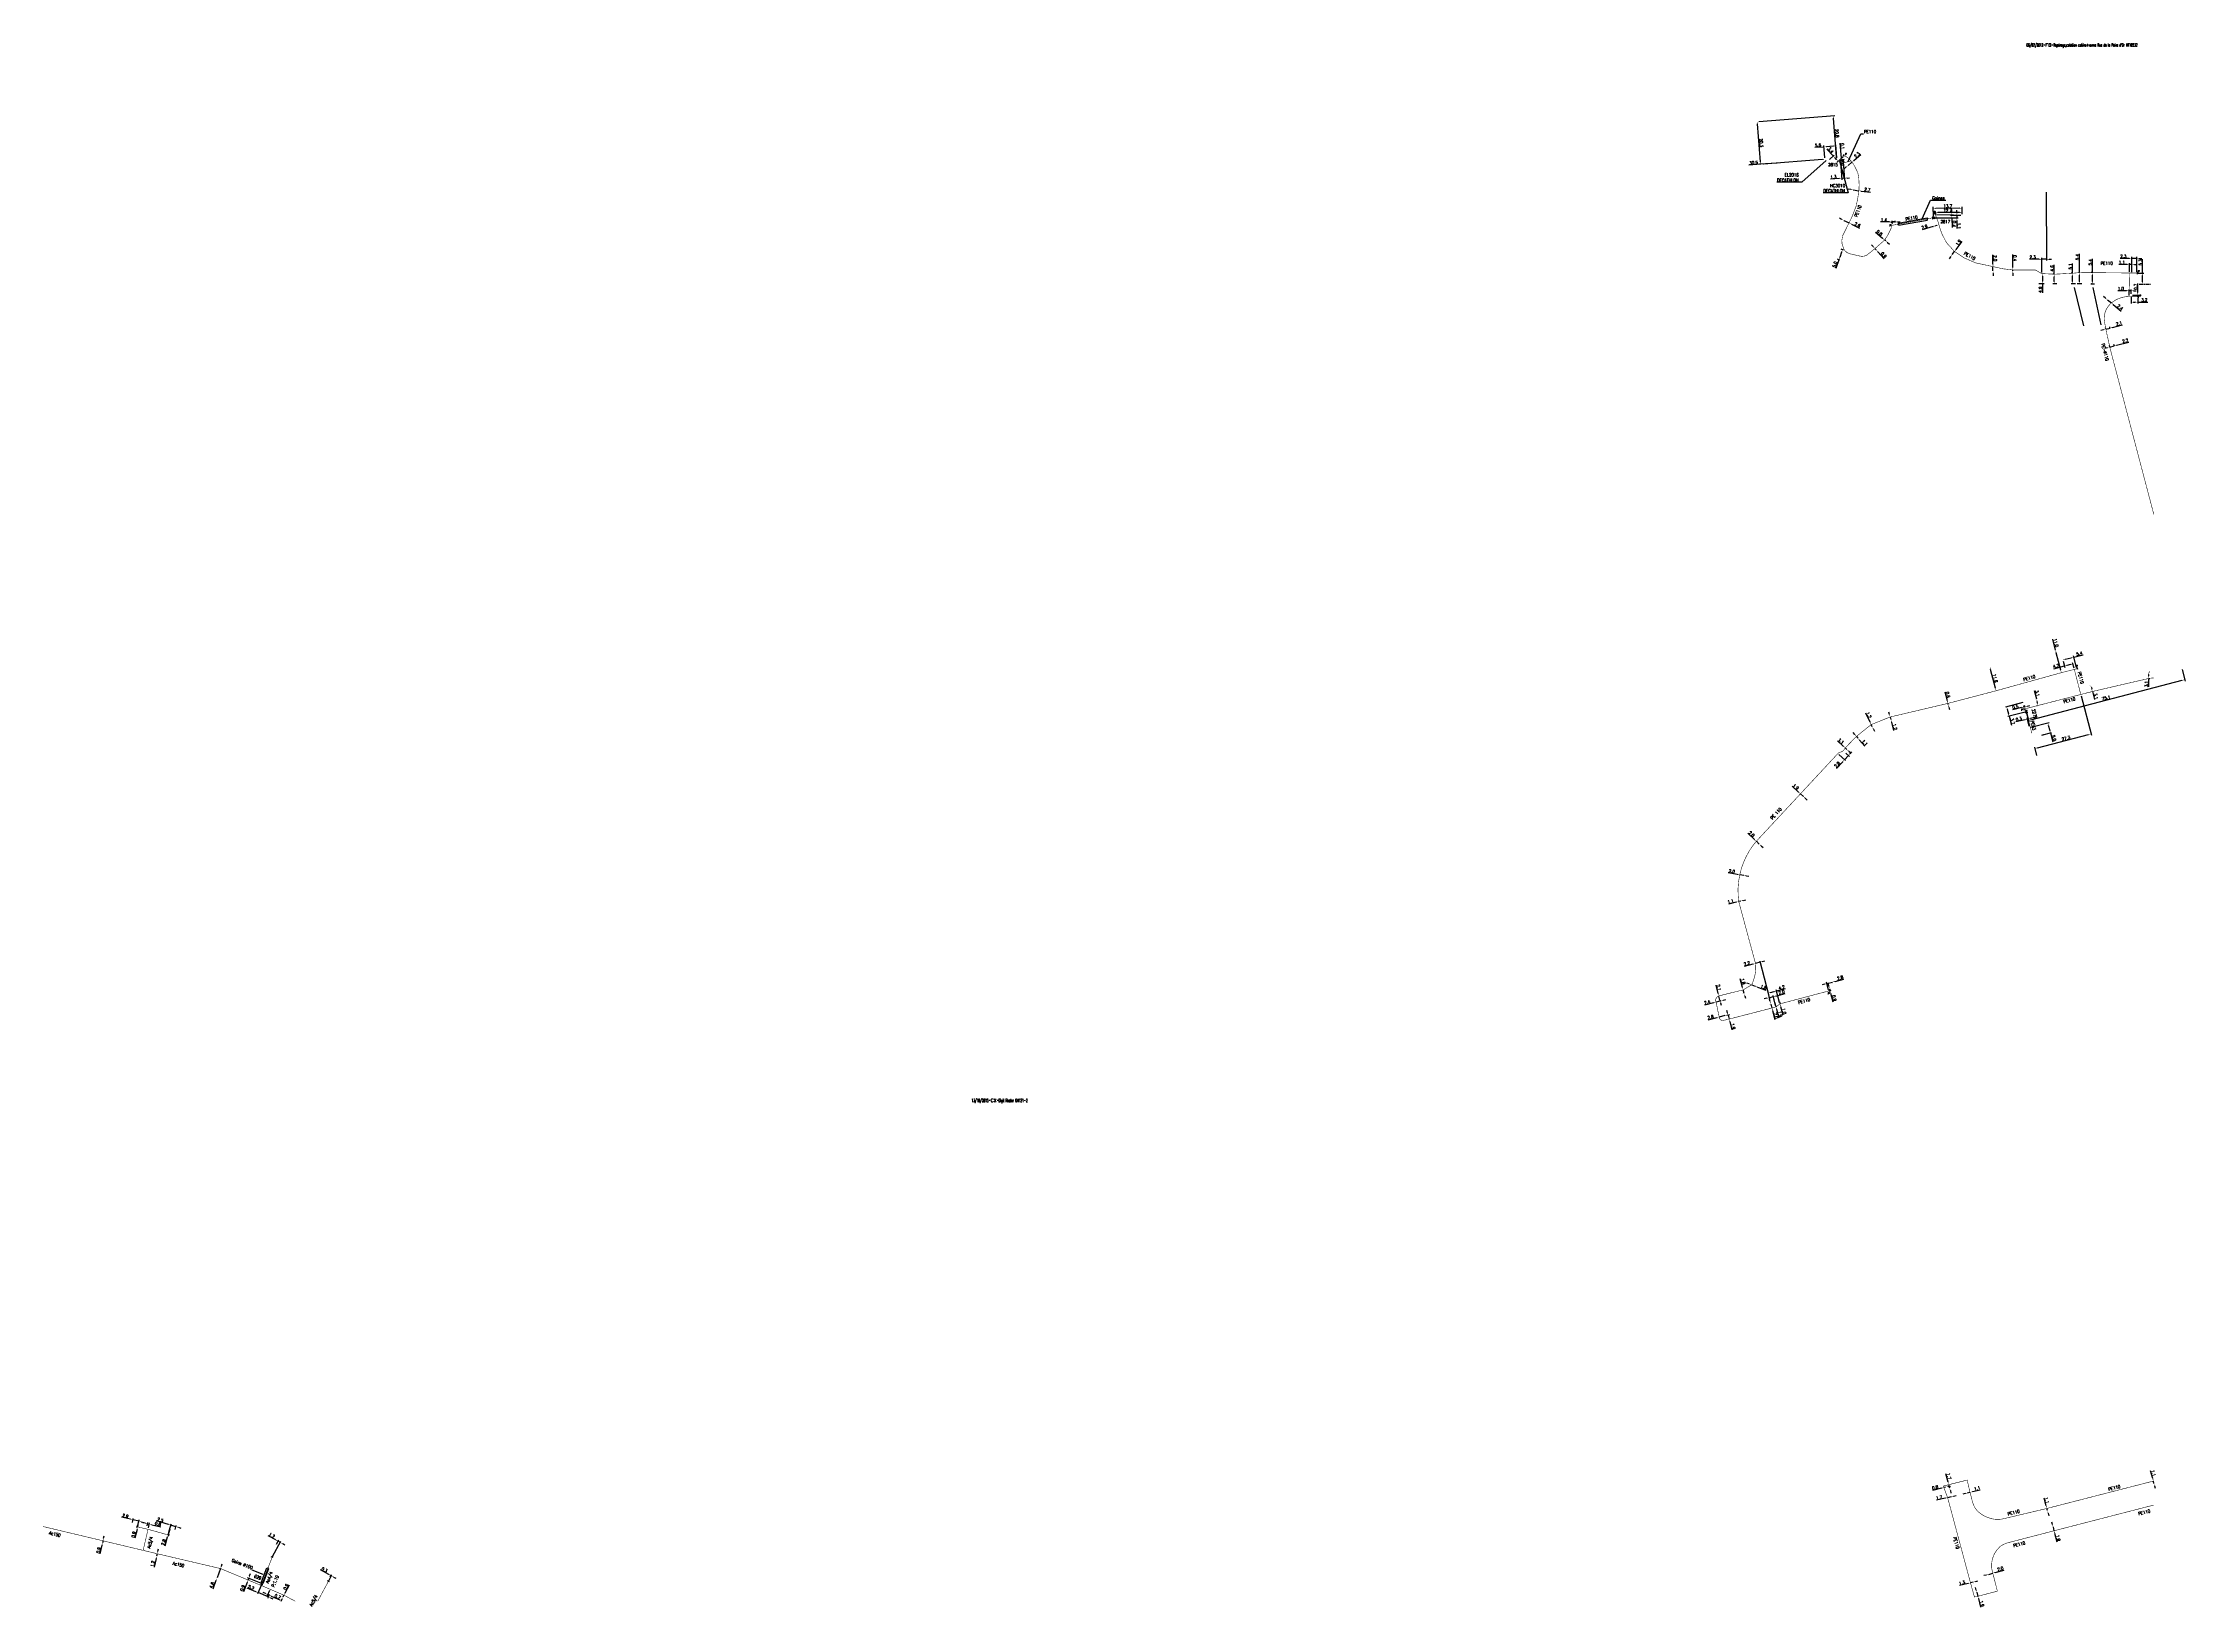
# Model space of a CAD drawing. Header units: millimetres. Extents: x 117000 to 118015, y 125997 to 126738.
import ezdxf
from ezdxf.enums import TextEntityAlignment as Align

# ---------------------------------------------------------------- set-up
doc = ezdxf.new("R2010")
doc.units = ezdxf.units.MM
doc.linetypes.add('DASHED', pattern=[0.75, 0.5, -0.25])
doc.layers.get('0').update_dxf_attribs({"linetype": 'CONTINUOUS'})
doc.layers.get('Defpoints').update_dxf_attribs({"linetype": 'CONTINUOUS'})
for name, color, linetype in [('G_120', 4, 'CONTINUOUS'), ('G_210', 7, 'CONTINUOUS'), ('G_300', 7, 'CONTINUOUS'), ('G_340', 7, 'CONTINUOUS'), ('G_400', 7, 'CONTINUOUS'), ('G_910', 7, 'CONTINUOUS'), ('w0430', 7, 'CONTINUOUS'), ('W0432', 7, 'CONTINUOUS')]:
    doc.layers.add(name, color=color, linetype=linetype)
doc.styles.add('G_ROMANS', font='ROMANS.SHX', dxfattribs={"width": 0.75})
doc.styles.get("Standard").update_dxf_attribs({"font": 'romans.shx', "width": 0.85})
doc.linetypes.add('G_typB_AP', pattern='A,5,-0.3,["o",Standard,S=1.5,R=0,X=0,Y=-0.5],-1.65', length=6.95)
doc.linetypes.add('G_typB_PE', pattern='A,5,-0.3,["o",Standard,S=1.5,R=0,X=0,Y=-0.5],-1.65', length=6.95)
doc.dimstyles.get("Standard").update_dxf_attribs({"dimtxt": 1.5, "dimasz": 1.2, "dimexe": 0.625, "dimexo": 0.625, "dimgap": 0.25, "dimtad": 1, "dimdec": 1, "dimzin": 0, "dimdsep": 46, "dimtxsty": 'Standard', "dimcen": -0.5, "dimadec": 0, "dimazin": 0, "dimtfac": 1, "dimtdec": 1, "dimtmove": 0, "dimatfit": 3, "dimfxl": 0, "dimtolj": 1, "dimtzin": 0, "dimarcsym": 0})

# ---------------------------------------------------------------- blocks, each defined once
blk = doc.blocks.new('*D0')
at = {"layer": 'Defpoints', "color": 0, "linetype": 'Continuous', "transparency": 16777216}
for p in [(117028.2, 126027.7), (117028.2, 126027.7), (117028.4, 126028.6)]:
    blk.add_point(p, dxfattribs=at)
at = {"layer": 'G_120', "color": 0, "linetype": 'Continuous', "lineweight": -2, "transparency": 16777216}
for p, q in [((117028.6, 126029.8), (117028.9, 126030.9)), ((117027.9, 126026.6), (117026.9, 126022.4)), ((117028.4, 126028.6), (117028.2, 126027.7))]:
    blk.add_line(p, q, dxfattribs=at)
at = {"layer": 'G_120', "color": 0, "linetype": 'Continuous', "transparency": 16777216}
for points in [[(117028.5, 126029.8), (117028.8, 126029.7), (117028.4, 126028.6)], [(117027.7, 126026.6), (117028.1, 126026.5), (117028.2, 126027.7)]]:
    blk.add_solid(points, dxfattribs=at)
at = {"layer": 'G_120', "color": 0, "linetype": 'Continuous', "transparency": 16777216, "insert": (117026.3, 126024.1), "char_height": 1.5, "attachment_point": 5, "rotation": 76.6909}
blk.add_mtext('\\A1;0.9', dxfattribs=at)
blk = doc.blocks.new('*D1')
at = {"layer": 'Defpoints', "color": 0, "linetype": 'Continuous', "transparency": 16777216}
for p in [(117053.8, 126021.3), (117053.8, 126021.3), (117054.1, 126022.5)]:
    blk.add_point(p, dxfattribs=at)
at = {"layer": 'G_120', "color": 0, "linetype": 'Continuous', "lineweight": -2, "transparency": 16777216}
for p, q in [((117053.5, 126020.2), (117052.6, 126016.1)), ((117054.1, 126022.5), (117053.8, 126021.3)), ((117054.3, 126023.7), (117054.6, 126024.8))]:
    blk.add_line(p, q, dxfattribs=at)
at = {"layer": 'G_120', "color": 0, "linetype": 'Continuous', "transparency": 16777216}
for points in [[(117053.3, 126020.2), (117053.7, 126020.1), (117053.8, 126021.3)], [(117054.1, 126023.7), (117054.5, 126023.6), (117054.1, 126022.5)]]:
    blk.add_solid(points, dxfattribs=at)
at = {"layer": 'G_120', "color": 0, "linetype": 'Continuous', "transparency": 16777216, "insert": (117051.9, 126017.7), "char_height": 1.5, "attachment_point": 5, "rotation": 77.1505}
blk.add_mtext('\\A1;1.2', dxfattribs=at)
blk = doc.blocks.new('*D2')
at = {"layer": 'Defpoints', "color": 0, "linetype": 'Continuous', "transparency": 16777216}
for p in [(117049.1, 126035.1), (117049.5, 126036.7), (117049.7, 126034.1)]:
    blk.add_point(p, dxfattribs=at)
at = {"layer": 'G_120', "color": 0, "linetype": 'Continuous', "lineweight": -2, "transparency": 16777216}
for p, q in [((117048.3, 126037), (117047.2, 126037.2)), ((117049.3, 126035.7), (117049.6, 126037.3)), ((117049.5, 126036.7), (117050.3, 126036.5)), ((117049.9, 126034.7), (117050.4, 126037.1)), ((117051.5, 126036.2), (117055.7, 126035.3))]:
    blk.add_line(p, q, dxfattribs=at)
at = {"layer": 'G_120', "color": 0, "linetype": 'Continuous', "transparency": 16777216}
for points in [[(117048.4, 126037.2), (117048.3, 126036.8), (117049.5, 126036.7)], [(117051.5, 126036.4), (117051.4, 126036), (117050.3, 126036.5)]]:
    blk.add_solid(points, dxfattribs=at)
at = {"layer": 'G_120', "color": 0, "linetype": 'Continuous', "transparency": 16777216, "insert": (117054.4, 126036.6), "char_height": 1.5, "attachment_point": 5, "rotation": 346.9}
blk.add_mtext('\\A1;0.8', dxfattribs=at)
blk = doc.blocks.new('*D3')
at = {"layer": 'Defpoints', "color": 0, "linetype": 'Continuous', "transparency": 16777216}
for p in [(117082.4, 126011), (117082.4, 126011), (117084, 126015.5)]:
    blk.add_point(p, dxfattribs=at)
at = {"layer": 'G_120', "color": 0, "linetype": 'Continuous', "lineweight": -2, "transparency": 16777216}
for p, q in [((117081.9, 126009.8), (117080.4, 126005.7)), ((117084, 126015.5), (117082.4, 126011)), ((117084.5, 126016.6), (117084.9, 126017.7))]:
    blk.add_line(p, q, dxfattribs=at)
at = {"layer": 'G_120', "color": 0, "linetype": 'Continuous', "transparency": 16777216}
for points in [[(117081.8, 126009.9), (117082.1, 126009.8), (117082.4, 126011)], [(117084.3, 126016.7), (117084.6, 126016.5), (117084, 126015.5)]]:
    blk.add_solid(points, dxfattribs=at)
at = {"layer": 'G_120', "color": 0, "linetype": 'Continuous', "transparency": 16777216, "insert": (117080, 126007.6), "char_height": 1.5, "attachment_point": 5, "rotation": 69.5108}
blk.add_mtext('\\A1;4.8', dxfattribs=at)
blk = doc.blocks.new('*D4')
at = {"layer": 'Defpoints', "color": 0, "linetype": 'Continuous', "transparency": 16777216}
for p in [(117113.7, 126002), (117113.7, 126002), (117114.1, 126002.8)]:
    blk.add_point(p, dxfattribs=at)
at = {"layer": 'G_120', "color": 0, "linetype": 'Continuous', "lineweight": -2, "transparency": 16777216}
for p, q in [((117113.1, 126001), (117112.6, 125999.9)), ((117113.7, 126002), (117114.1, 126002.8)), ((117114.7, 126003.9), (117116.8, 126007.7))]:
    blk.add_line(p, q, dxfattribs=at)
at = {"layer": 'G_120', "color": 0, "linetype": 'Continuous', "transparency": 16777216}
for points in [[(117113, 126001.1), (117113.3, 126000.9), (117113.7, 126002)], [(117114.5, 126004), (117114.9, 126003.8), (117114.1, 126002.8)]]:
    blk.add_solid(points, dxfattribs=at)
at = {"layer": 'G_120', "color": 0, "linetype": 'Continuous', "transparency": 16777216, "insert": (117115.1, 126006.8), "char_height": 1.5, "attachment_point": 5, "rotation": 61.6002}
blk.add_mtext('\\A1;0.9', dxfattribs=at)
blk = doc.blocks.new('*D5')
at = {"layer": 'Defpoints', "color": 0, "linetype": 'Continuous', "transparency": 16777216}
for p in [(117107, 126002.9), (117107.4, 126005.7), (117107.4, 126003.8)]:
    blk.add_point(p, dxfattribs=at)
at = {"layer": 'G_120', "color": 0, "linetype": 'Continuous', "lineweight": -2, "transparency": 16777216}
for p, q in [((117105.3, 126003.6), (117104.2, 126004.1)), ((117107.2, 126005.1), (117106.1, 126002.6)), ((117106.4, 126003.2), (117107, 126002.9)), ((117107.1, 126003.2), (117106.8, 126002.3)), ((117108.1, 126002.4), (117112.1, 126000.7))]:
    blk.add_line(p, q, dxfattribs=at)
at = {"layer": 'G_120', "color": 0, "linetype": 'Continuous', "transparency": 16777216}
for points in [[(117105.3, 126003.8), (117105.2, 126003.4), (117106.4, 126003.2)], [(117108.2, 126002.6), (117108, 126002.2), (117107, 126002.9)]]:
    blk.add_solid(points, dxfattribs=at)
at = {"layer": 'G_120', "color": 0, "linetype": 'Continuous', "transparency": 16777216, "insert": (117111.1, 126002.2), "char_height": 1.5, "attachment_point": 5, "rotation": 337.007}
blk.add_mtext('\\A1;0.7', dxfattribs=at)
blk = doc.blocks.new('G_340_07')
at = {"color": 0, "linetype": 'Continuous', "const_width": 0.25, "flags": 128}
blk.add_lwpolyline([(0, 0), (0.35, 0)], dxfattribs=at)
at = {"color": 0, "linetype": 'Continuous', "flags": 128}
blk.add_lwpolyline([(0.35, -0.5), (0.35, 0.5)], dxfattribs=at)
at = {"color": 0, "linetype": 'Continuous', "width": 0.75, "flags": 3}
for tag, p in [('DEF_COUP', (0, -7.5)), ('DEF_TYPE', (0, -10)), ('DEF_LEG', (0, -5))]:
    blk.add_attdef(tag, text='', height=1.2, dxfattribs=at).set_placement(p, align=Align.MIDDLE)
blk = doc.blocks.new('G_300_04')
at = {"linetype": 'Continuous'}
h = blk.add_hatch(color=0, dxfattribs=at)
h.paths.add_polyline_path([(-0.5, 0.5), (-0.5, -0.5), (0, 0)])
h.paths.add_polyline_path([(0.5, 0.5), (0, 0), (0.5, -0.5)])
at = {"color": 0, "linetype": 'Continuous', "flags": 128}
blk.add_lwpolyline([(-0.5, -0.5), (0.5, 0.5), (0.5, -0.5), (-0.5, 0.5)], close=True, dxfattribs=at)
at = {"color": 0, "linetype": 'Continuous', "width": 0.75}
blk.add_attdef('NUM', text='', height=1, dxfattribs=at).set_placement((0, 1.8), align=Align.MIDDLE_CENTER)
at = {"color": 0, "linetype": 'Continuous', "width": 0.75, "flags": 3}
for tag, p in [('DEF_COUP', (0, -7.5)), ('DEF_TYPE', (0, -10)), ('DEF_LEG', (0, -5))]:
    blk.add_attdef(tag, text='', height=1.2, dxfattribs=at).set_placement(p, align=Align.MIDDLE)
blk = doc.blocks.new('*D9')
at = {"layer": 'Defpoints', "color": 0, "linetype": 'Continuous', "transparency": 16777216}
for p in [(117042.2, 126036.7), (117042.6, 126038.5), (117044.7, 126035.2)]:
    blk.add_point(p, dxfattribs=at)
at = {"layer": 'G_340', "color": 0, "linetype": 'Continuous', "lineweight": -2, "transparency": 16777216}
for p, q in [((117041.4, 126038.8), (117037.2, 126039.8)), ((117042.3, 126037.3), (117042.7, 126039.1)), ((117045.4, 126037.9), (117042.6, 126038.5)), ((117044.9, 126035.8), (117045.5, 126038.5)), ((117046.5, 126037.6), (117047.7, 126037.3))]:
    blk.add_line(p, q, dxfattribs=at)
at = {"layer": 'G_340', "color": 0, "linetype": 'Continuous', "transparency": 16777216}
for points in [[(117041.5, 126039), (117041.4, 126038.6), (117042.6, 126038.5)], [(117046.6, 126037.8), (117046.5, 126037.4), (117045.4, 126037.9)]]:
    blk.add_solid(points, dxfattribs=at)
at = {"layer": 'G_340', "color": 0, "linetype": 'Continuous', "transparency": 16777216, "insert": (117039, 126040.4), "char_height": 1.5, "attachment_point": 5, "rotation": 346.9}
blk.add_mtext('\\A1;2.9', dxfattribs=at)
blk = doc.blocks.new('*D10')
at = {"layer": 'Defpoints', "color": 0, "linetype": 'Continuous', "transparency": 16777216}
for p in [(117044.7, 126035.2), (117044.9, 126036.1), (117044.9, 126036.1)]:
    blk.add_point(p, dxfattribs=at)
at = {"layer": 'G_340', "color": 0, "linetype": 'Continuous', "lineweight": -2, "transparency": 16777216}
for p, q in [((117044.5, 126034), (117043.5, 126029.8)), ((117044.9, 126036.1), (117044.7, 126035.2)), ((117045.2, 126037.3), (117045.5, 126038.4))]:
    blk.add_line(p, q, dxfattribs=at)
at = {"layer": 'G_340', "color": 0, "linetype": 'Continuous', "transparency": 16777216}
for points in [[(117044.3, 126034.1), (117044.7, 126034), (117044.7, 126035.2)], [(117045, 126037.3), (117045.4, 126037.2), (117044.9, 126036.1)]]:
    blk.add_solid(points, dxfattribs=at)
at = {"layer": 'G_340', "color": 0, "linetype": 'Continuous', "transparency": 16777216, "insert": (117042.9, 126031.6), "char_height": 1.5, "attachment_point": 5, "rotation": 76.9}
blk.add_mtext('\\A1;0.9', dxfattribs=at)
blk = doc.blocks.new('*D11')
at = {"layer": 'Defpoints', "color": 0, "linetype": 'Continuous', "transparency": 16777216}
for p in [(117059.2, 126031.4), (117062.3, 126033.3), (117062.9, 126035.3)]:
    blk.add_point(p, dxfattribs=at)
at = {"layer": 'G_340', "color": 0, "linetype": 'Continuous', "lineweight": -2, "transparency": 16777216}
for p, q in [((117059.4, 126036.4), (117053.7, 126038)), ((117059.4, 126032), (117060.7, 126036.6)), ((117062.9, 126035.3), (117060.5, 126036)), ((117062.5, 126033.9), (117063.1, 126035.9)), ((117064.1, 126035), (117065.2, 126034.6))]:
    blk.add_line(p, q, dxfattribs=at)
at = {"layer": 'G_340', "color": 0, "linetype": 'Continuous', "transparency": 16777216}
for points in [[(117059.4, 126036.5), (117059.3, 126036.2), (117060.5, 126036)], [(117064.1, 126035.2), (117064, 126034.8), (117062.9, 126035.3)]]:
    blk.add_solid(points, dxfattribs=at)
at = {"layer": 'G_340', "color": 0, "linetype": 'Continuous', "transparency": 16777216, "insert": (117055.5, 126038.5), "char_height": 1.5, "attachment_point": 5, "rotation": 343.6177}
blk.add_mtext('\\A1;2.5', dxfattribs=at)
blk = doc.blocks.new('*D12')
at = {"layer": 'Defpoints', "color": 0, "linetype": 'Continuous', "transparency": 16777216}
for p in [(117059.2, 126031.4), (117060, 126034.1), (117060, 126034.1)]:
    blk.add_point(p, dxfattribs=at)
at = {"layer": 'G_340', "color": 0, "linetype": 'Continuous', "lineweight": -2, "transparency": 16777216}
for p, q in [((117058.8, 126030.3), (117057.6, 126026.1)), ((117060, 126034.1), (117059.2, 126031.4)), ((117060.3, 126035.2), (117060.6, 126036.4))]:
    blk.add_line(p, q, dxfattribs=at)
at = {"layer": 'G_340', "color": 0, "linetype": 'Continuous', "transparency": 16777216}
for points in [[(117058.6, 126030.3), (117059, 126030.2), (117059.2, 126031.4)], [(117060.1, 126035.3), (117060.5, 126035.1), (117060, 126034.1)]]:
    blk.add_solid(points, dxfattribs=at)
at = {"layer": 'G_340', "color": 0, "linetype": 'Continuous', "transparency": 16777216, "insert": (117057.1, 126027.9), "char_height": 1.5, "attachment_point": 5, "rotation": 73.6177}
blk.add_mtext('\\A1;2.8', dxfattribs=at)
blk = doc.blocks.new('*D13')
at = {"layer": 'Defpoints', "color": 0, "linetype": 'Continuous', "transparency": 16777216}
for p in [(117108.4, 126020.6), (117110.3, 126026.5), (117111.4, 126028.4)]:
    blk.add_point(p, dxfattribs=at)
at = {"layer": 'G_340', "color": 0, "linetype": 'Continuous', "lineweight": -2, "transparency": 16777216}
for p, q in [((117110.3, 126029), (117106.6, 126031)), ((117108.7, 126021.1), (117112.7, 126028.4)), ((117110.6, 126027), (117111.7, 126029)), ((117112.4, 126027.8), (117111.4, 126028.4)), ((117113.5, 126027.3), (117114.5, 126026.7))]:
    blk.add_line(p, q, dxfattribs=at)
at = {"layer": 'G_340', "color": 0, "linetype": 'Continuous', "transparency": 16777216}
for points in [[(117110.4, 126029.2), (117110.2, 126028.8), (117111.4, 126028.4)], [(117113.6, 126027.4), (117113.4, 126027.1), (117112.4, 126027.8)]]:
    blk.add_solid(points, dxfattribs=at)
at = {"layer": 'G_340', "color": 0, "linetype": 'Continuous', "transparency": 16777216, "insert": (117108.4, 126031.2), "char_height": 1.5, "attachment_point": 5, "rotation": 331.1901}
blk.add_mtext('\\A1;1.2', dxfattribs=at)
blk = doc.blocks.new('*D14')
at = {"layer": 'Defpoints', "color": 0, "linetype": 'Continuous', "transparency": 16777216}
for p in [(117103.7, 126008.4), (117106.6, 126002), (117107, 126002.8)]:
    blk.add_point(p, dxfattribs=at)
at = {"layer": 'G_300', "color": 0, "linetype": 'Continuous', "lineweight": -2, "transparency": 16777216}
for p, q in [((117100.8, 126004.5), (117096.7, 126006.2)), ((117103.5, 126007.8), (117101.6, 126003.5)), ((117106.6, 126002), (117101.9, 126004.1)), ((117106.7, 126002.2), (117106.4, 126001.4)), ((117107.8, 126001.6), (117108.9, 126001.1))]:
    blk.add_line(p, q, dxfattribs=at)
at = {"layer": 'G_300', "color": 0, "linetype": 'Continuous', "transparency": 16777216}
for points in [[(117100.8, 126004.7), (117100.7, 126004.3), (117101.9, 126004.1)], [(117107.8, 126001.7), (117107.7, 126001.4), (117106.6, 126002)]]:
    blk.add_solid(points, dxfattribs=at)
at = {"layer": 'G_300', "color": 0, "linetype": 'Continuous', "transparency": 16777216, "insert": (117098.6, 126006.5), "char_height": 1.5, "attachment_point": 5, "rotation": 337.007}
blk.add_mtext('\\A1;5.2', dxfattribs=at)
blk = doc.blocks.new('*D15')
at = {"layer": 'Defpoints', "color": 0, "linetype": 'Continuous', "transparency": 16777216}
for p in [(117135, 126009.1), (117135.7, 126011), (117136.3, 126012.1)]:
    blk.add_point(p, dxfattribs=at)
at = {"layer": 'G_340', "color": 0, "linetype": 'Continuous', "lineweight": -2, "transparency": 16777216}
for p, q in [((117135.3, 126012.7), (117131.4, 126014.8)), ((117135.3, 126009.7), (117136.8, 126012.5)), ((117136, 126011.5), (117136.6, 126012.7)), ((117136.6, 126012), (117136.3, 126012.1)), ((117137.6, 126011.4), (117138.7, 126010.9))]:
    blk.add_line(p, q, dxfattribs=at)
at = {"layer": 'G_340', "color": 0, "linetype": 'Continuous', "transparency": 16777216}
for points in [[(117135.4, 126012.9), (117135.2, 126012.5), (117136.3, 126012.1)], [(117137.7, 126011.6), (117137.5, 126011.3), (117136.6, 126012)]]:
    blk.add_solid(points, dxfattribs=at)
at = {"layer": 'G_340', "color": 0, "linetype": 'Continuous', "transparency": 16777216, "insert": (117133.3, 126014.9), "char_height": 1.5, "attachment_point": 5, "rotation": 331.7306}
blk.add_mtext('\\A1;0.3', dxfattribs=at)
blk = doc.blocks.new('*D8')
at = {"layer": 'Defpoints', "color": 0, "linetype": 'Continuous', "transparency": 16777216}
for p in [(117097.1, 126010), (117097.1, 126010), (117103.7, 126008.4)]:
    blk.add_point(p, dxfattribs=at)
at = {"layer": 'G_300', "color": 0, "linetype": 'Continuous', "lineweight": -2, "transparency": 16777216}
for p, q in [((117096.6, 126008.9), (117094.9, 126004.4)), ((117103.1, 126008.6), (117096.8, 126011.1)), ((117097.4, 126010.8), (117097.1, 126010)), ((117097.8, 126012), (117098.2, 126013.1))]:
    blk.add_line(p, q, dxfattribs=at)
at = {"layer": 'G_300', "color": 0, "linetype": 'Continuous', "transparency": 16777216}
for points in [[(117096.4, 126009), (117096.8, 126008.8), (117097.1, 126010)], [(117097.6, 126012), (117098, 126011.9), (117097.4, 126010.8)]]:
    blk.add_solid(points, dxfattribs=at)
at = {"layer": 'G_300', "color": 0, "linetype": 'Continuous', "transparency": 16777216, "insert": (117094.5, 126006.2), "char_height": 1.5, "attachment_point": 5, "rotation": 68.7752}
blk.add_mtext('\\A1;0.9', dxfattribs=at)
blk = doc.blocks.new('*D17')
at = {"layer": 'Defpoints', "color": 0, "linetype": 'Continuous', "transparency": 16777216}
for p in [(117971, 126629.4), (117970.9, 126624), (117971, 126624)]:
    blk.add_point(p, dxfattribs=at)
at = {"layer": 'G_120', "color": 0, "linetype": 'Continuous', "lineweight": -2, "transparency": 16777216}
for p, q in [((117970.4, 126629.4), (117970.3, 126629.4)), ((117970.9, 126629.4), (117970.9, 126635.9)), ((117970.9, 126625.2), (117970.9, 126628.2)), ((117970.4, 126624), (117970.3, 126624))]:
    blk.add_line(p, q, dxfattribs=at)
at = {"layer": 'G_120', "color": 0, "linetype": 'Continuous', "transparency": 16777216}
for points in [[(117970.7, 126628.2), (117971.1, 126628.2), (117970.9, 126629.4)], [(117970.7, 126625.2), (117971.1, 126625.2), (117970.9, 126624)]]:
    blk.add_solid(points, dxfattribs=at)
at = {"layer": 'G_120', "color": 0, "linetype": 'Continuous', "transparency": 16777216, "insert": (117969.9, 126634.3), "char_height": 1.5, "attachment_point": 5, "rotation": 90}
blk.add_mtext('\\A1;5.4', dxfattribs=at)
blk = doc.blocks.new('*D18')
at = {"layer": 'Defpoints', "color": 0, "linetype": 'Continuous', "transparency": 16777216}
for p in [(117962.1, 126629.1), (117961.5, 126624), (117962.1, 126624)]:
    blk.add_point(p, dxfattribs=at)
at = {"layer": 'G_120', "color": 0, "linetype": 'Continuous', "lineweight": -2, "transparency": 16777216}
for p, q in [((117961.5, 126629.1), (117960.9, 126629.1)), ((117961.5, 126629.1), (117961.5, 126633.7)), ((117961.5, 126624), (117960.9, 126624)), ((117961.5, 126625.2), (117961.5, 126627.9))]:
    blk.add_line(p, q, dxfattribs=at)
at = {"layer": 'G_120', "color": 0, "linetype": 'Continuous', "transparency": 16777216}
for points in [[(117961.3, 126627.9), (117961.7, 126627.9), (117961.5, 126629.1)], [(117961.3, 126625.2), (117961.7, 126625.2), (117961.5, 126624)]]:
    blk.add_solid(points, dxfattribs=at)
at = {"layer": 'G_120', "color": 0, "linetype": 'Continuous', "transparency": 16777216, "insert": (117960.5, 126632.3), "char_height": 1.5, "attachment_point": 5, "rotation": 90}
blk.add_mtext('\\A1;5.1', dxfattribs=at)
blk = doc.blocks.new('*D19')
at = {"layer": 'Defpoints', "color": 0, "linetype": 'Continuous', "transparency": 16777216}
for p in [(117964.8, 126629.4), (117964.8, 126624), (117964.8, 126624)]:
    blk.add_point(p, dxfattribs=at)
at = {"layer": 'G_120', "color": 0, "linetype": 'Continuous', "lineweight": -2, "transparency": 16777216}
for p, q in [((117964.8, 126629.4), (117964.8, 126638.3)), ((117964.8, 126625.2), (117964.8, 126628.2)), ((117965.4, 126629.4), (117965.4, 126629.4)), ((117965.4, 126624), (117965.4, 126624))]:
    blk.add_line(p, q, dxfattribs=at)
at = {"layer": 'G_120', "color": 0, "linetype": 'Continuous', "transparency": 16777216}
for points in [[(117964.6, 126628.2), (117965, 126628.2), (117964.8, 126629.4)], [(117964.6, 126625.2), (117965, 126625.2), (117964.8, 126624)]]:
    blk.add_solid(points, dxfattribs=at)
at = {"layer": 'G_120', "color": 0, "linetype": 'Continuous', "transparency": 16777216, "insert": (117963.8, 126636.7), "char_height": 1.5, "attachment_point": 5, "rotation": 90}
blk.add_mtext('\\A1;5.4', dxfattribs=at)
blk = doc.blocks.new('*D20')
at = {"layer": 'Defpoints', "color": 0, "linetype": 'Continuous', "transparency": 16777216}
for p in [(117947.3, 126628.9), (117947.3, 126624.1), (117947.3, 126624.1)]:
    blk.add_point(p, dxfattribs=at)
at = {"layer": 'G_120', "color": 0, "linetype": 'Continuous', "lineweight": -2, "transparency": 16777216}
for p, q in [((117948, 126628.9), (117948, 126628.9)), ((117947.3, 126627.7), (117947.3, 126625.3)), ((117947.3, 126624.1), (117947.3, 126619.8)), ((117947.9, 126624.1), (117947.9, 126624.1))]:
    blk.add_line(p, q, dxfattribs=at)
at = {"layer": 'G_120', "color": 0, "linetype": 'Continuous', "transparency": 16777216}
for points in [[(117947.1, 126627.7), (117947.5, 126627.7), (117947.3, 126628.9)], [(117947.1, 126625.3), (117947.5, 126625.3), (117947.3, 126624.1)]]:
    blk.add_solid(points, dxfattribs=at)
at = {"layer": 'G_120', "color": 0, "linetype": 'Continuous', "transparency": 16777216, "insert": (117946.3, 126621.3), "char_height": 1.5, "attachment_point": 5, "rotation": 89.8279}
blk.add_mtext('\\A1;4.9', dxfattribs=at)
blk = doc.blocks.new('*D21')
at = {"layer": 'Defpoints', "color": 0, "linetype": 'Continuous', "transparency": 16777216}
for p in [(117953, 126628.6), (117952.8, 126624), (117953, 126624)]:
    blk.add_point(p, dxfattribs=at)
at = {"layer": 'G_120', "color": 0, "linetype": 'Continuous', "lineweight": -2, "transparency": 16777216}
for p, q in [((117952.4, 126628.6), (117952.1, 126628.6)), ((117952.8, 126628.6), (117952.8, 126633)), ((117952.4, 126624), (117952.1, 126624)), ((117952.8, 126625.2), (117952.8, 126627.4))]:
    blk.add_line(p, q, dxfattribs=at)
at = {"layer": 'G_120', "color": 0, "linetype": 'Continuous', "transparency": 16777216}
for points in [[(117952.6, 126627.4), (117953, 126627.4), (117952.8, 126628.6)], [(117952.6, 126625.2), (117953, 126625.2), (117952.8, 126624)]]:
    blk.add_solid(points, dxfattribs=at)
at = {"layer": 'G_120', "color": 0, "linetype": 'Continuous', "transparency": 16777216, "insert": (117951.8, 126631.4), "char_height": 1.5, "attachment_point": 5, "rotation": 89.8279}
blk.add_mtext('\\A1;4.6', dxfattribs=at)
blk = doc.blocks.new('*D22')
at = {"layer": 'Defpoints', "color": 0, "linetype": 'Continuous', "transparency": 16777216}
for p in [(117977.4, 126602.2), (117979.3, 126603.1), (117979.4, 126602.7)]:
    blk.add_point(p, dxfattribs=at)
at = {"layer": 'G_120', "color": 0, "linetype": 'Continuous', "lineweight": -2, "transparency": 16777216}
for p, q in [((117976.1, 126602.3), (117974.9, 126602)), ((117977.2, 126602.8), (117977.1, 126603.2)), ((117977.2, 126602.6), (117979.3, 126603.1)), ((117979.2, 126603.3), (117979.1, 126603.7)), ((117980.4, 126603.4), (117985.1, 126604.6))]:
    blk.add_line(p, q, dxfattribs=at)
at = {"layer": 'G_120', "color": 0, "linetype": 'Continuous', "transparency": 16777216}
for points in [[(117976, 126602.5), (117976.1, 126602.1), (117977.2, 126602.6)], [(117980.4, 126603.6), (117980.5, 126603.2), (117979.3, 126603.1)]]:
    blk.add_solid(points, dxfattribs=at)
at = {"layer": 'G_120', "color": 0, "linetype": 'Continuous', "transparency": 16777216, "insert": (117983.5, 126605.3), "char_height": 1.5, "attachment_point": 5, "rotation": 14.6031}
blk.add_mtext('\\A1;2.1', dxfattribs=at)
blk = doc.blocks.new('*D23')
at = {"layer": 'Defpoints', "color": 0, "linetype": 'Continuous', "transparency": 16777216}
for p in [(117979.3, 126593.4), (117981.2, 126594.7), (117981.4, 126594)]:
    blk.add_point(p, dxfattribs=at)
at = {"layer": 'G_120', "color": 0, "linetype": 'Continuous', "lineweight": -2, "transparency": 16777216}
for p, q in [((117978, 126593.8), (117976.8, 126593.5)), ((117979.1, 126594), (117979, 126594.8)), ((117979.1, 126594.1), (117981.2, 126594.7)), ((117981.3, 126594.6), (117981.1, 126595.3)), ((117982.4, 126595), (117988.2, 126596.5))]:
    blk.add_line(p, q, dxfattribs=at)
at = {"layer": 'G_120', "color": 0, "linetype": 'Continuous', "transparency": 16777216}
for points in [[(117977.9, 126594), (117978, 126593.7), (117979.1, 126594.1)], [(117982.4, 126595.2), (117982.5, 126594.8), (117981.2, 126594.7)]]:
    blk.add_solid(points, dxfattribs=at)
at = {"layer": 'G_120', "color": 0, "linetype": 'Continuous', "transparency": 16777216, "insert": (117986.5, 126597.1), "char_height": 1.5, "attachment_point": 5, "rotation": 14.591}
blk.add_mtext('\\A1;2.2', dxfattribs=at)
blk = doc.blocks.new('*D24')
at = {"layer": 'Defpoints', "color": 0, "linetype": 'Continuous', "transparency": 16777216}
for p in [(117978, 126616.5), (117978, 126616.5), (117979.9, 126615)]:
    blk.add_point(p, dxfattribs=at)
at = {"layer": 'G_120', "color": 0, "linetype": 'Continuous', "lineweight": -2, "transparency": 16777216}
for p, q in [((117977.1, 126617.3), (117976.2, 126618)), ((117978, 126616.5), (117979.9, 126615)), ((117980.8, 126614.3), (117984.6, 126611.2))]:
    blk.add_line(p, q, dxfattribs=at)
at = {"layer": 'G_120', "color": 0, "linetype": 'Continuous', "transparency": 16777216}
for points in [[(117977.2, 126617.4), (117977, 126617.1), (117978, 126616.5)], [(117981, 126614.4), (117980.7, 126614.1), (117979.9, 126615)]]:
    blk.add_solid(points, dxfattribs=at)
at = {"layer": 'G_120', "color": 0, "linetype": 'Continuous', "transparency": 16777216, "insert": (117984, 126613), "char_height": 1.5, "attachment_point": 5, "rotation": 320.93}
blk.add_mtext('\\A1;2.4', dxfattribs=at)
blk = doc.blocks.new('*D25')
at = {"layer": 'Defpoints', "color": 0, "linetype": 'Continuous', "transparency": 16777216}
for p in [(118013.3, 126442), (118014.7, 126436.6), (117939.2, 126422.8)]:
    blk.add_point(p, dxfattribs=at)
at = {"layer": 'G_120', "color": 0, "linetype": 'Continuous', "lineweight": -2, "transparency": 16777216}
for p, q in [((117941.8, 126417.6), (118013.5, 126436.3)), ((118013.4, 126441.4), (118014.8, 126435.9)), ((117939.4, 126422.2), (117940.8, 126416.7))]:
    blk.add_line(p, q, dxfattribs=at)
at = {"layer": 'G_120', "color": 0, "linetype": 'Continuous', "transparency": 16777216}
for points in [[(118013.5, 126436.4), (118013.6, 126436.1), (118014.7, 126436.6)], [(117941.7, 126417.8), (117941.8, 126417.4), (117940.6, 126417.3)]]:
    blk.add_solid(points, dxfattribs=at)
at = {"layer": 'G_120', "color": 0, "linetype": 'Continuous', "transparency": 16777216, "insert": (117977.4, 126427.9), "char_height": 1.5, "attachment_point": 5, "rotation": 14.5462}
blk.add_mtext('\\A1;75.1', dxfattribs=at)
blk = doc.blocks.new('*D26')
at = {"layer": 'Defpoints', "color": 0, "linetype": 'Continuous', "transparency": 16777216}
for p in [(117944.5, 126427.3), (117944.5, 126427.3), (117945.3, 126424.3)]:
    blk.add_point(p, dxfattribs=at)
at = {"layer": 'G_120', "color": 0, "linetype": 'Continuous', "lineweight": -2, "transparency": 16777216}
for p, q in [((117944.5, 126427.3), (117943.5, 126431.2)), ((117943.9, 126427.2), (117943.9, 126427.2)), ((117944.9, 126425.5), (117944.8, 126426.2)), ((117944.7, 126424.2), (117944.6, 126424.2))]:
    blk.add_line(p, q, dxfattribs=at)
at = {"layer": 'G_120', "color": 0, "linetype": 'Continuous', "transparency": 16777216}
for points in [[(117945, 126426.2), (117944.6, 126426.1), (117944.5, 126427.3)], [(117945.1, 126425.5), (117944.7, 126425.4), (117945.2, 126424.3)]]:
    blk.add_solid(points, dxfattribs=at)
at = {"layer": 'G_120', "color": 0, "linetype": 'Continuous', "transparency": 16777216, "insert": (117944.8, 126430.1), "char_height": 1.5, "attachment_point": 5, "rotation": 284.4616}
blk.add_mtext('\\A1;3.1', dxfattribs=at)
blk = doc.blocks.new('*D27')
at = {"layer": 'Defpoints', "color": 0, "linetype": 'Continuous', "transparency": 16777216}
for p in [(117970.1, 126433.9), (117970.1, 126433.9), (117970.9, 126430.9)]:
    blk.add_point(p, dxfattribs=at)
at = {"layer": 'G_120', "color": 0, "linetype": 'Continuous', "lineweight": -2, "transparency": 16777216}
for p, q in [((117969.5, 126433.8), (117969.5, 126433.8)), ((117970.2, 126430.8), (117970.2, 126430.8)), ((117970.4, 126432.8), (117970.6, 126432.1)), ((117970.9, 126430.9), (117971.9, 126427.1))]:
    blk.add_line(p, q, dxfattribs=at)
at = {"layer": 'G_120', "color": 0, "linetype": 'Continuous', "transparency": 16777216}
for points in [[(117970.6, 126432.8), (117970.2, 126432.7), (117970.1, 126433.9)], [(117970.7, 126432.1), (117970.4, 126432), (117970.9, 126430.9)]]:
    blk.add_solid(points, dxfattribs=at)
at = {"layer": 'G_120', "color": 0, "linetype": 'Continuous', "transparency": 16777216, "insert": (117972.5, 126428.7), "char_height": 1.5, "attachment_point": 5, "rotation": 284.4468}
blk.add_mtext('\\A1;3.1', dxfattribs=at)
blk = doc.blocks.new('*D28')
at = {"layer": 'Defpoints', "color": 0, "linetype": 'Continuous', "transparency": 16777216}
for p in [(117997.4, 126440.2), (117997.4, 126437.1), (117997.5, 126440.2)]:
    blk.add_point(p, dxfattribs=at)
at = {"layer": 'G_120', "color": 0, "linetype": 'Continuous', "lineweight": -2, "transparency": 16777216}
for p, q in [((117997.5, 126439), (117997.5, 126438.3)), ((117997.5, 126437.1), (117997.5, 126433.1)), ((117998, 126440.2), (117998.1, 126440.2)), ((117998, 126437.1), (117998.1, 126437.1))]:
    blk.add_line(p, q, dxfattribs=at)
at = {"layer": 'G_120', "color": 0, "linetype": 'Continuous', "transparency": 16777216}
for points in [[(117997.3, 126439), (117997.7, 126439), (117997.5, 126440.2)], [(117997.3, 126438.3), (117997.7, 126438.3), (117997.5, 126437.1)]]:
    blk.add_solid(points, dxfattribs=at)
at = {"layer": 'G_120', "color": 0, "linetype": 'Continuous', "transparency": 16777216, "insert": (117996.5, 126434.5), "char_height": 1.5, "attachment_point": 5, "rotation": 90}
blk.add_mtext('\\A1;3.1', dxfattribs=at)
blk = doc.blocks.new('*D29')
at = {"layer": 'Defpoints', "color": 0, "linetype": 'Continuous', "transparency": 16777216}
for p in [(117956.9, 126445.9), (117961.7, 126444), (117962.3, 126441.4)]:
    blk.add_point(p, dxfattribs=at)
at = {"layer": 'G_120', "color": 0, "linetype": 'Continuous', "lineweight": -2, "transparency": 16777216}
for p, q in [((117957.6, 126443), (117952.4, 126441.6)), ((117957, 126445.3), (117957.8, 126442.4)), ((117960.5, 126443.7), (117958.8, 126443.3)), ((117962.2, 126442), (117961.5, 126444.6))]:
    blk.add_line(p, q, dxfattribs=at)
at = {"layer": 'G_120', "color": 0, "linetype": 'Continuous', "transparency": 16777216}
for points in [[(117958.7, 126443.5), (117958.8, 126443.1), (117957.6, 126443)], [(117960.5, 126443.9), (117960.6, 126443.5), (117961.7, 126444)]]:
    blk.add_solid(points, dxfattribs=at)
at = {"layer": 'G_120', "color": 0, "linetype": 'Continuous', "transparency": 16777216, "insert": (117953.7, 126443), "char_height": 1.5, "attachment_point": 5, "rotation": 14.4036}
blk.add_mtext('\\A1;4.2', dxfattribs=at)
blk = doc.blocks.new('*D30')
at = {"layer": 'Defpoints', "color": 0, "linetype": 'Continuous', "transparency": 16777216}
for p in [(117956.9, 126445.9), (117962.1, 126447.2), (117963.5, 126441.7)]:
    blk.add_point(p, dxfattribs=at)
at = {"layer": 'G_340', "color": 0, "linetype": 'Continuous', "lineweight": -2, "transparency": 16777216}
for p, q in [((117958, 126446.2), (117960.9, 126446.9)), ((117963.3, 126442.3), (117961.9, 126447.8)), ((117962.1, 126447.2), (117966.5, 126448.3))]:
    blk.add_line(p, q, dxfattribs=at)
at = {"layer": 'G_340', "color": 0, "linetype": 'Continuous', "transparency": 16777216}
for points in [[(117958, 126446.4), (117958.1, 126446), (117956.9, 126445.9)], [(117960.9, 126447.1), (117961, 126446.7), (117962.1, 126447.2)]]:
    blk.add_solid(points, dxfattribs=at)
at = {"layer": 'G_340', "color": 0, "linetype": 'Continuous', "transparency": 16777216, "insert": (117964.7, 126448.9), "char_height": 1.5, "attachment_point": 5, "rotation": 14.4036}
blk.add_mtext('\\A1;5.4', dxfattribs=at)
blk = doc.blocks.new('*D31')
at = {"layer": 'Defpoints', "color": 0, "linetype": 'Continuous', "transparency": 16777216}
for p in [(117965.4, 126429.5), (117970.2, 126410.9), (117944.7, 126400.1)]:
    blk.add_point(p, dxfattribs=at)
at = {"layer": 'G_120', "color": 0, "linetype": 'Continuous', "lineweight": -2, "transparency": 16777216}
for p, q in [((117965.6, 126428.9), (117970.4, 126410.2)), ((117944.9, 126404.3), (117969, 126410.6)), ((117944.6, 126400.7), (117943.6, 126404.6))]:
    blk.add_line(p, q, dxfattribs=at)
at = {"layer": 'G_120', "color": 0, "linetype": 'Continuous', "transparency": 16777216}
for points in [[(117969, 126410.7), (117969.1, 126410.4), (117970.2, 126410.9)], [(117944.8, 126404.5), (117944.9, 126404.1), (117943.7, 126404)]]:
    blk.add_solid(points, dxfattribs=at)
at = {"layer": 'G_120', "color": 0, "linetype": 'Continuous', "transparency": 16777216, "insert": (117958.4, 126408.8), "char_height": 1.5, "attachment_point": 5, "rotation": 14.4498}
blk.add_mtext('\\A1;27.3', dxfattribs=at)
blk = doc.blocks.new('*D32')
at = {"layer": 'Defpoints', "color": 0, "linetype": 'Continuous', "transparency": 16777216}
for p in [(117798.3, 126277.6), (117798.3, 126277.6), (117798.8, 126275.8)]:
    blk.add_point(p, dxfattribs=at)
at = {"layer": 'G_120', "color": 0, "linetype": 'Continuous', "lineweight": -2, "transparency": 16777216}
for p, q in [((117798, 126278.8), (117797.7, 126279.9)), ((117798.3, 126277.6), (117798.8, 126275.8)), ((117799.1, 126274.6), (117800.1, 126270.6))]:
    blk.add_line(p, q, dxfattribs=at)
at = {"layer": 'G_120', "color": 0, "linetype": 'Continuous', "transparency": 16777216}
for points in [[(117798.2, 126278.8), (117797.8, 126278.7), (117798.3, 126277.6)], [(117799.3, 126274.7), (117798.9, 126274.6), (117798.8, 126275.8)]]:
    blk.add_solid(points, dxfattribs=at)
at = {"layer": 'G_120', "color": 0, "linetype": 'Continuous', "transparency": 16777216, "insert": (117800.7, 126272.3), "char_height": 1.5, "attachment_point": 5, "rotation": 284.5967}
blk.add_mtext('\\A1;1.9', dxfattribs=at)
blk = doc.blocks.new('*D33')
at = {"layer": 'Defpoints', "color": 0, "linetype": 'Continuous', "transparency": 16777216}
for p in [(117794.1, 126276.7), (117794.1, 126276.7), (117796.8, 126277.4)]:
    blk.add_point(p, dxfattribs=at)
at = {"layer": 'G_120', "color": 0, "linetype": 'Continuous', "lineweight": -2, "transparency": 16777216}
for p, q in [((117792.9, 126276.4), (117788.7, 126275.3)), ((117796.8, 126277.4), (117794.1, 126276.7)), ((117798, 126277.7), (117799.1, 126278))]:
    blk.add_line(p, q, dxfattribs=at)
at = {"layer": 'G_120', "color": 0, "linetype": 'Continuous', "transparency": 16777216}
for points in [[(117792.9, 126276.6), (117793, 126276.2), (117794.1, 126276.7)], [(117797.9, 126277.9), (117798, 126277.5), (117796.8, 126277.4)]]:
    blk.add_solid(points, dxfattribs=at)
at = {"layer": 'G_120', "color": 0, "linetype": 'Continuous', "transparency": 16777216, "insert": (117790, 126276.7), "char_height": 1.5, "attachment_point": 5, "rotation": 14.1424}
blk.add_mtext('\\A1;2.8', dxfattribs=at)
blk = doc.blocks.new('*D34')
at = {"layer": 'Defpoints', "color": 0, "linetype": 'Continuous', "transparency": 16777216}
for p in [(117792.6, 126283.8), (117792.6, 126283.8), (117794.9, 126284.4)]:
    blk.add_point(p, dxfattribs=at)
at = {"layer": 'G_120', "color": 0, "linetype": 'Continuous', "lineweight": -2, "transparency": 16777216}
for p, q in [((117791.4, 126283.4), (117787.1, 126282.3)), ((117794.9, 126284.4), (117792.6, 126283.8)), ((117796.1, 126284.7), (117797.2, 126285))]:
    blk.add_line(p, q, dxfattribs=at)
at = {"layer": 'G_120', "color": 0, "linetype": 'Continuous', "transparency": 16777216}
for points in [[(117791.4, 126283.6), (117791.5, 126283.2), (117792.6, 126283.8)], [(117796, 126284.9), (117796.1, 126284.5), (117794.9, 126284.4)]]:
    blk.add_solid(points, dxfattribs=at)
at = {"layer": 'G_120', "color": 0, "linetype": 'Continuous', "transparency": 16777216, "insert": (117788.4, 126283.7), "char_height": 1.5, "attachment_point": 5, "rotation": 15.2245}
blk.add_mtext('\\A1;2.4', dxfattribs=at)
blk = doc.blocks.new('*D35')
at = {"layer": 'Defpoints', "color": 0, "linetype": 'Continuous', "transparency": 16777216}
for p in [(117793.9, 126286.7), (117794.4, 126284.7), (117794.4, 126284.7)]:
    blk.add_point(p, dxfattribs=at)
at = {"layer": 'G_120', "color": 0, "linetype": 'Continuous', "lineweight": -2, "transparency": 16777216}
for p, q in [((117793.6, 126287.9), (117792.6, 126291.8)), ((117794.4, 126284.7), (117793.9, 126286.7)), ((117794.7, 126283.5), (117795, 126282.4))]:
    blk.add_line(p, q, dxfattribs=at)
at = {"layer": 'G_120', "color": 0, "linetype": 'Continuous', "transparency": 16777216}
for points in [[(117793.8, 126288), (117793.4, 126287.9), (117793.9, 126286.7)], [(117794.9, 126283.6), (117794.5, 126283.5), (117794.4, 126284.7)]]:
    blk.add_solid(points, dxfattribs=at)
at = {"layer": 'G_120', "color": 0, "linetype": 'Continuous', "transparency": 16777216, "insert": (117793.9, 126290.7), "char_height": 1.5, "attachment_point": 5, "rotation": 284.4151}
blk.add_mtext('\\A1;2.1', dxfattribs=at)
blk = doc.blocks.new('*D36')
at = {"layer": 'Defpoints', "color": 0, "linetype": 'Continuous', "transparency": 16777216}
for p in [(117805.5, 126289.6), (117805.9, 126287.9), (117805.9, 126287.9)]:
    blk.add_point(p, dxfattribs=at)
at = {"layer": 'G_120', "color": 0, "linetype": 'Continuous', "lineweight": -2, "transparency": 16777216}
for p, q in [((117805.1, 126290.8), (117804, 126294.8)), ((117804.9, 126289.4), (117804.9, 126289.4)), ((117805.3, 126287.8), (117805.3, 126287.8)), ((117805.9, 126287.9), (117805.5, 126289.6)), ((117806.2, 126286.8), (117806.6, 126285.6))]:
    blk.add_line(p, q, dxfattribs=at)
at = {"layer": 'G_120', "color": 0, "linetype": 'Continuous', "transparency": 16777216}
for points in [[(117805.3, 126290.8), (117805, 126290.7), (117805.5, 126289.6)], [(117806.4, 126286.8), (117806.1, 126286.7), (117805.9, 126287.9)]]:
    blk.add_solid(points, dxfattribs=at)
at = {"layer": 'G_120', "color": 0, "linetype": 'Continuous', "transparency": 16777216, "insert": (117805.4, 126293.6), "char_height": 1.5, "attachment_point": 5, "rotation": 285.4188}
blk.add_mtext('\\A1;1.8', dxfattribs=at)
blk = doc.blocks.new('*D37')
at = {"layer": 'Defpoints', "color": 0, "linetype": 'Continuous', "transparency": 16777216}
for p in [(117809.5, 126292), (117811.1, 126291.3), (117811.1, 126291.3)]:
    blk.add_point(p, dxfattribs=at)
at = {"layer": 'G_120', "color": 0, "linetype": 'Continuous', "lineweight": -2, "transparency": 16777216}
for p, q in [((117808.3, 126292.4), (117807.2, 126292.8)), ((117809.5, 126292), (117811.1, 126291.3)), ((117812.3, 126290.9), (117816.2, 126289.4))]:
    blk.add_line(p, q, dxfattribs=at)
at = {"layer": 'G_120', "color": 0, "linetype": 'Continuous', "transparency": 16777216}
for points in [[(117808.4, 126292.6), (117808.3, 126292.2), (117809.5, 126292)], [(117812.3, 126291.1), (117812.2, 126290.7), (117811.1, 126291.3)]]:
    blk.add_solid(points, dxfattribs=at)
at = {"layer": 'G_120', "color": 0, "linetype": 'Continuous', "transparency": 16777216, "insert": (117815.1, 126290.9), "char_height": 1.5, "attachment_point": 5, "rotation": 338.7887}
blk.add_mtext('\\A1;1.8', dxfattribs=at)
blk = doc.blocks.new('*D38')
at = {"layer": 'Defpoints', "color": 0, "linetype": 'Continuous', "transparency": 16777216}
for p in [(117811.3, 126302.1), (117813.4, 126302.7), (117813.4, 126302.7)]:
    blk.add_point(p, dxfattribs=at)
at = {"layer": 'G_120', "color": 0, "linetype": 'Continuous', "lineweight": -2, "transparency": 16777216}
for p, q in [((117814.6, 126303), (117815.7, 126303.3)), ((117810.1, 126301.8), (117805.9, 126300.7)), ((117813.4, 126302.7), (117811.3, 126302.1))]:
    blk.add_line(p, q, dxfattribs=at)
at = {"layer": 'G_120', "color": 0, "linetype": 'Continuous', "transparency": 16777216}
for points in [[(117810.1, 126302), (117810.2, 126301.6), (117811.3, 126302.1)], [(117814.5, 126303.2), (117814.6, 126302.8), (117813.4, 126302.7)]]:
    blk.add_solid(points, dxfattribs=at)
at = {"layer": 'G_120', "color": 0, "linetype": 'Continuous', "transparency": 16777216, "insert": (117807.2, 126302.1), "char_height": 1.5, "attachment_point": 5, "rotation": 14.5854}
blk.add_mtext('\\A1;2.2', dxfattribs=at)
blk = doc.blocks.new('*D39')
at = {"layer": 'Defpoints', "color": 0, "linetype": 'Continuous', "transparency": 16777216}
for p in [(117803.3, 126331.5), (117804.4, 126331.7), (117804.4, 126331.7)]:
    blk.add_point(p, dxfattribs=at)
at = {"layer": 'G_120', "color": 0, "linetype": 'Continuous', "lineweight": -2, "transparency": 16777216}
for p, q in [((117802.2, 126331.2), (117798.5, 126330.2)), ((117804.4, 126331.7), (117803.3, 126331.5)), ((117805.6, 126332), (117806.7, 126332.3))]:
    blk.add_line(p, q, dxfattribs=at)
at = {"layer": 'G_120', "color": 0, "linetype": 'Continuous', "transparency": 16777216}
for points in [[(117802.1, 126331.4), (117802.2, 126331), (117803.3, 126331.5)], [(117805.5, 126332.2), (117805.6, 126331.8), (117804.4, 126331.7)]]:
    blk.add_solid(points, dxfattribs=at)
at = {"layer": 'G_120', "color": 0, "linetype": 'Continuous', "transparency": 16777216, "insert": (117799.5, 126331.5), "char_height": 1.5, "attachment_point": 5, "rotation": 14.535}
blk.add_mtext('\\A1;1.1', dxfattribs=at)
blk = doc.blocks.new('*D40')
at = {"layer": 'Defpoints', "color": 0, "linetype": 'Continuous', "transparency": 16777216}
for p in [(117803.8, 126344.1), (117805.8, 126343.8), (117805.8, 126343.8)]:
    blk.add_point(p, dxfattribs=at)
at = {"layer": 'G_120', "color": 0, "linetype": 'Continuous', "lineweight": -2, "transparency": 16777216}
for p, q in [((117802.6, 126344.3), (117798.3, 126345.1)), ((117805.8, 126343.8), (117803.8, 126344.1)), ((117807, 126343.6), (117808.2, 126343.4))]:
    blk.add_line(p, q, dxfattribs=at)
at = {"layer": 'G_120', "color": 0, "linetype": 'Continuous', "transparency": 16777216}
for points in [[(117802.7, 126344.5), (117802.6, 126344.1), (117803.8, 126344.1)], [(117807, 126343.8), (117806.9, 126343.4), (117805.8, 126343.8)]]:
    blk.add_solid(points, dxfattribs=at)
at = {"layer": 'G_120', "color": 0, "linetype": 'Continuous', "transparency": 16777216, "insert": (117800.1, 126345.8), "char_height": 1.5, "attachment_point": 5, "rotation": 350.4422}
blk.add_mtext('\\A1;2.0', dxfattribs=at)
blk = doc.blocks.new('*D41')
at = {"layer": 'Defpoints', "color": 0, "linetype": 'Continuous', "transparency": 16777216}
for p in [(117811.7, 126360), (117813.1, 126358.6), (117813.1, 126358.6)]:
    blk.add_point(p, dxfattribs=at)
at = {"layer": 'G_120', "color": 0, "linetype": 'Continuous', "lineweight": -2, "transparency": 16777216}
for p, q in [((117810.8, 126360.8), (117807.6, 126363.8)), ((117813.1, 126358.6), (117811.7, 126360)), ((117814, 126357.8), (117814.9, 126357))]:
    blk.add_line(p, q, dxfattribs=at)
at = {"layer": 'G_120', "color": 0, "linetype": 'Continuous', "transparency": 16777216}
for points in [[(117810.9, 126360.9), (117810.6, 126360.6), (117811.7, 126360)], [(117814.1, 126358), (117813.9, 126357.7), (117813.1, 126358.6)]]:
    blk.add_solid(points, dxfattribs=at)
at = {"layer": 'G_120', "color": 0, "linetype": 'Continuous', "transparency": 16777216, "insert": (117809.4, 126363.4), "char_height": 1.5, "attachment_point": 5, "rotation": 317.2819}
blk.add_mtext('\\A1;2.0', dxfattribs=at)
blk = doc.blocks.new('*D42')
at = {"layer": 'Defpoints', "color": 0, "linetype": 'Continuous', "transparency": 16777216}
for p in [(117832.6, 126382.5), (117834, 126381.2), (117834, 126381.2)]:
    blk.add_point(p, dxfattribs=at)
at = {"layer": 'G_120', "color": 0, "linetype": 'Continuous', "lineweight": -2, "transparency": 16777216}
for p, q in [((117831.7, 126383.3), (117828.7, 126386.1)), ((117834, 126381.2), (117832.6, 126382.5)), ((117834.8, 126380.4), (117835.7, 126379.5))]:
    blk.add_line(p, q, dxfattribs=at)
at = {"layer": 'G_120', "color": 0, "linetype": 'Continuous', "transparency": 16777216}
for points in [[(117831.8, 126383.4), (117831.6, 126383.1), (117832.6, 126382.5)], [(117835, 126380.5), (117834.7, 126380.2), (117834, 126381.2)]]:
    blk.add_solid(points, dxfattribs=at)
at = {"layer": 'G_120', "color": 0, "linetype": 'Continuous', "transparency": 16777216, "insert": (117830.4, 126385.8), "char_height": 1.5, "attachment_point": 5, "rotation": 317.2325}
blk.add_mtext('\\A1;1.9', dxfattribs=at)
blk = doc.blocks.new('*D43')
at = {"layer": 'Defpoints', "color": 0, "linetype": 'Continuous', "transparency": 16777216}
for p in [(117853.8, 126404.2), (117854.6, 126403.5), (117854.6, 126403.5)]:
    blk.add_point(p, dxfattribs=at)
at = {"layer": 'G_120', "color": 0, "linetype": 'Continuous', "lineweight": -2, "transparency": 16777216}
for p, q in [((117852.9, 126405), (117850.1, 126407.6)), ((117854.6, 126403.5), (117853.8, 126404.2)), ((117855.5, 126402.7), (117856.4, 126401.9))]:
    blk.add_line(p, q, dxfattribs=at)
at = {"layer": 'G_120', "color": 0, "linetype": 'Continuous', "transparency": 16777216}
for points in [[(117853.1, 126405.2), (117852.8, 126404.9), (117853.8, 126404.2)], [(117855.6, 126402.8), (117855.4, 126402.5), (117854.6, 126403.5)]]:
    blk.add_solid(points, dxfattribs=at)
at = {"layer": 'G_120', "color": 0, "linetype": 'Continuous', "transparency": 16777216, "insert": (117851.8, 126407.5), "char_height": 1.5, "attachment_point": 5, "rotation": 317.1551}
blk.add_mtext('\\A1;1.1', dxfattribs=at)
blk = doc.blocks.new('*D44')
at = {"layer": 'Defpoints', "color": 0, "linetype": 'Continuous', "transparency": 16777216}
for p in [(117859.1, 126409.7), (117859.8, 126408.8), (117859.8, 126408.8)]:
    blk.add_point(p, dxfattribs=at)
at = {"layer": 'G_120', "color": 0, "linetype": 'Continuous', "lineweight": -2, "transparency": 16777216}
for p, q in [((117858.3, 126410.6), (117857.5, 126411.5)), ((117859.1, 126409.7), (117859.8, 126408.8)), ((117860.6, 126407.9), (117863.1, 126405))]:
    blk.add_line(p, q, dxfattribs=at)
at = {"layer": 'G_120', "color": 0, "linetype": 'Continuous', "transparency": 16777216}
for points in [[(117858.5, 126410.7), (117858.2, 126410.5), (117859.1, 126409.7)], [(117860.7, 126408.1), (117860.4, 126407.8), (117859.8, 126408.8)]]:
    blk.add_solid(points, dxfattribs=at)
at = {"layer": 'G_120', "color": 0, "linetype": 'Continuous', "transparency": 16777216, "insert": (117863, 126406.7), "char_height": 1.5, "attachment_point": 5, "rotation": 310.6485}
blk.add_mtext('\\A1;1.1', dxfattribs=at)
blk = doc.blocks.new('*D45')
at = {"layer": 'Defpoints', "color": 0, "linetype": 'Continuous', "transparency": 16777216}
for p in [(117875.1, 126418.9), (117875.4, 126417.7), (117875.4, 126417.7)]:
    blk.add_point(p, dxfattribs=at)
at = {"layer": 'G_120', "color": 0, "linetype": 'Continuous', "lineweight": -2, "transparency": 16777216}
for p, q in [((117874.8, 126420), (117874.5, 126421.2)), ((117875.1, 126418.9), (117875.4, 126417.7)), ((117875.7, 126416.5), (117876.7, 126412.5))]:
    blk.add_line(p, q, dxfattribs=at)
at = {"layer": 'G_120', "color": 0, "linetype": 'Continuous', "transparency": 16777216}
for points in [[(117875, 126420.1), (117874.6, 126420), (117875.1, 126418.9)], [(117875.9, 126416.6), (117875.5, 126416.5), (117875.4, 126417.7)]]:
    blk.add_solid(points, dxfattribs=at)
at = {"layer": 'G_120', "color": 0, "linetype": 'Continuous', "transparency": 16777216, "insert": (117877.3, 126414.2), "char_height": 1.5, "attachment_point": 5, "rotation": 284.5902}
blk.add_mtext('\\A1;1.2', dxfattribs=at)
blk = doc.blocks.new('*D46')
at = {"layer": 'Defpoints', "color": 0, "linetype": 'Continuous', "transparency": 16777216}
for p in [(117866.1, 126415.3), (117866.6, 126414.2), (117866.6, 126414.2)]:
    blk.add_point(p, dxfattribs=at)
at = {"layer": 'G_120', "color": 0, "linetype": 'Continuous', "lineweight": -2, "transparency": 16777216}
for p, q in [((117865.6, 126416.4), (117863.5, 126420.7)), ((117866.6, 126414.2), (117866.1, 126415.3)), ((117867.2, 126413.1), (117867.7, 126412.1))]:
    blk.add_line(p, q, dxfattribs=at)
at = {"layer": 'G_120', "color": 0, "linetype": 'Continuous', "transparency": 16777216}
for points in [[(117865.8, 126416.5), (117865.4, 126416.3), (117866.1, 126415.3)], [(117867.4, 126413.2), (117867, 126413), (117866.6, 126414.2)]]:
    blk.add_solid(points, dxfattribs=at)
at = {"layer": 'G_120', "color": 0, "linetype": 'Continuous', "transparency": 16777216, "insert": (117865, 126419.8), "char_height": 1.5, "attachment_point": 5, "rotation": 296.1286}
blk.add_mtext('\\A1;1.2', dxfattribs=at)
blk = doc.blocks.new('*D47')
at = {"layer": 'Defpoints', "color": 0, "linetype": 'Continuous', "transparency": 16777216}
for p in [(117902.5, 126425.3), (117902.6, 126424.8), (117902.6, 126424.8)]:
    blk.add_point(p, dxfattribs=at)
at = {"layer": 'G_120', "color": 0, "linetype": 'Continuous', "lineweight": -2, "transparency": 16777216}
for p, q in [((117902.2, 126426.5), (117901.1, 126430.7)), ((117902.6, 126424.8), (117902.5, 126425.3)), ((117903.1, 126425.5), (117903.1, 126425.5)), ((117902.9, 126423.6), (117903.2, 126422.5)), ((117903.2, 126424.9), (117903.2, 126425))]:
    blk.add_line(p, q, dxfattribs=at)
at = {"layer": 'G_120', "color": 0, "linetype": 'Continuous', "transparency": 16777216}
for points in [[(117902.4, 126426.5), (117902, 126426.4), (117902.5, 126425.3)], [(117903.1, 126423.7), (117902.7, 126423.6), (117902.6, 126424.8)]]:
    blk.add_solid(points, dxfattribs=at)
at = {"layer": 'G_120', "color": 0, "linetype": 'Continuous', "transparency": 16777216, "insert": (117902.4, 126429.4), "char_height": 1.5, "attachment_point": 5, "rotation": 284.5902}
blk.add_mtext('\\A1;0.6', dxfattribs=at)
blk = doc.blocks.new('*D48')
at = {"layer": 'Defpoints', "color": 0, "linetype": 'Continuous', "transparency": 16777216}
for p in [(117818.6, 126282.9), (117819.1, 126281), (117819.1, 126281)]:
    blk.add_point(p, dxfattribs=at)
at = {"layer": 'G_120', "color": 0, "linetype": 'Continuous', "lineweight": -2, "transparency": 16777216}
for p, q in [((117818.3, 126284.1), (117818, 126285.2)), ((117818, 126282.7), (117818, 126282.7)), ((117818.5, 126280.8), (117818.5, 126280.8)), ((117818.6, 126282.9), (117819.1, 126281)), ((117819.4, 126279.8), (117820.5, 126275.6))]:
    blk.add_line(p, q, dxfattribs=at)
at = {"layer": 'G_120', "color": 0, "linetype": 'Continuous', "transparency": 16777216}
for points in [[(117818.5, 126284.1), (117818.1, 126284), (117818.6, 126282.9)], [(117819.6, 126279.9), (117819.2, 126279.8), (117819.1, 126281)]]:
    blk.add_solid(points, dxfattribs=at)
at = {"layer": 'G_120', "color": 0, "linetype": 'Continuous', "transparency": 16777216, "insert": (117821, 126277.4), "char_height": 1.5, "attachment_point": 5, "rotation": 284.5967}
blk.add_mtext('\\A1;2.0', dxfattribs=at)
blk = doc.blocks.new('*D49')
at = {"layer": 'Defpoints', "color": 0, "linetype": 'Continuous', "transparency": 16777216}
for p in [(117845.8, 126290), (117846, 126289.1), (117846.4, 126290.1)]:
    blk.add_point(p, dxfattribs=at)
at = {"layer": 'G_340', "color": 0, "linetype": 'Continuous', "lineweight": -2, "transparency": 16777216}
for p, q in [((117846.1, 126291.3), (117845.8, 126292.5)), ((117846.4, 126290.1), (117846.6, 126289.3)), ((117846.6, 126289.3), (117847.2, 126289.4)), ((117846.9, 126288.1), (117848, 126283.9))]:
    blk.add_line(p, q, dxfattribs=at)
at = {"layer": 'G_340', "color": 0, "linetype": 'Continuous', "transparency": 16777216}
for points in [[(117846.3, 126291.3), (117845.9, 126291.2), (117846.4, 126290.1)], [(117847.1, 126288.2), (117846.7, 126288.1), (117846.6, 126289.3)]]:
    blk.add_solid(points, dxfattribs=at)
at = {"layer": 'G_340', "color": 0, "linetype": 'Continuous', "transparency": 16777216, "insert": (117848.6, 126285.7), "char_height": 1.5, "attachment_point": 5, "rotation": 284.5967}
blk.add_mtext('\\A1;0.9', dxfattribs=at)
blk = doc.blocks.new('*D50')
at = {"layer": 'Defpoints', "color": 0, "linetype": 'Continuous', "transparency": 16777216}
for p in [(117922.4, 126442.6), (117922.4, 126442.6), (117925.3, 126431.3)]:
    blk.add_point(p, dxfattribs=at)
at = {"layer": 'G_120', "color": 0, "linetype": 'Continuous', "lineweight": -2, "transparency": 16777216}
blk.add_line((117925, 126432.5), (117922.7, 126441.4), dxfattribs=at)
at = {"layer": 'G_120', "color": 0, "linetype": 'Continuous', "transparency": 16777216}
for points in [[(117922.9, 126441.4), (117922.5, 126441.3), (117922.4, 126442.6)], [(117925.2, 126432.5), (117924.8, 126432.4), (117925.3, 126431.3)]]:
    blk.add_solid(points, dxfattribs=at)
at = {"layer": 'G_120', "color": 0, "linetype": 'Continuous', "transparency": 16777216, "insert": (117924.8, 126437.2), "char_height": 1.5, "attachment_point": 5, "rotation": 284.4036}
blk.add_mtext('\\A1;11.6', dxfattribs=at)
blk = doc.blocks.new('*D51')
at = {"layer": 'Defpoints', "color": 0, "linetype": 'Continuous', "transparency": 16777216}
for p in [(117953.4, 126450.5), (117953.4, 126450.5), (117956.2, 126439.9)]:
    blk.add_point(p, dxfattribs=at)
at = {"layer": 'G_120', "color": 0, "linetype": 'Continuous', "lineweight": -2, "transparency": 16777216}
for p, q in [((117953.4, 126450.5), (117952.1, 126455.7)), ((117955.9, 126441), (117953.7, 126449.3))]:
    blk.add_line(p, q, dxfattribs=at)
at = {"layer": 'G_120', "color": 0, "linetype": 'Continuous', "transparency": 16777216}
for points in [[(117953.9, 126449.4), (117953.5, 126449.3), (117953.4, 126450.5)], [(117956, 126441.1), (117955.7, 126441), (117956.2, 126439.9)]]:
    blk.add_solid(points, dxfattribs=at)
at = {"layer": 'G_120', "color": 0, "linetype": 'Continuous', "transparency": 16777216, "insert": (117953.6, 126454), "char_height": 1.5, "attachment_point": 5, "rotation": 284.4036}
blk.add_mtext('\\A1;11.0', dxfattribs=at)
blk = doc.blocks.new('*D52')
at = {"layer": 'Defpoints', "color": 0, "linetype": 'Continuous', "transparency": 16777216}
for p in [(117847.8, 126293.3), (117845.1, 126292.6), (117846, 126289.1)]:
    blk.add_point(p, dxfattribs=at)
at = {"layer": 'G_340', "color": 0, "linetype": 'Continuous', "lineweight": -2, "transparency": 16777216}
for p, q in [((117845.8, 126289.7), (117844.9, 126293.2)), ((117845.1, 126292.6), (117847.8, 126293.3)), ((117849, 126293.6), (117853.2, 126294.7)), ((117843.9, 126292.3), (117842.8, 126292)), ((117848, 126292.7), (117848, 126292.7))]:
    blk.add_line(p, q, dxfattribs=at)
at = {"layer": 'G_340', "color": 0, "linetype": 'Continuous', "transparency": 16777216}
for points in [[(117848.9, 126293.8), (117849, 126293.4), (117847.8, 126293.3)], [(117843.9, 126292.5), (117844, 126292.1), (117845.1, 126292.6)]]:
    blk.add_solid(points, dxfattribs=at)
at = {"layer": 'G_340', "color": 0, "linetype": 'Continuous', "transparency": 16777216, "insert": (117851.4, 126295.3), "char_height": 1.5, "attachment_point": 5, "rotation": 14.4151}
blk.add_mtext('\\A1;2.8', dxfattribs=at)
blk = doc.blocks.new('*D53')
at = {"layer": 'Defpoints', "color": 0, "linetype": 'Continuous', "transparency": 16777216}
for p in [(117813.1, 126303.8), (117821.3, 126289.1), (117822.9, 126283)]:
    blk.add_point(p, dxfattribs=at)
at = {"layer": 'G_120', "color": 0, "linetype": 'Continuous', "lineweight": -2, "transparency": 16777216}
for p, q in [((117813.3, 126303.2), (117817.4, 126287.4)), ((117818.4, 126288.3), (117820.1, 126288.8)), ((117822.7, 126283.6), (117821.1, 126289.7)), ((117821.3, 126289.1), (117825.5, 126290.2))]:
    blk.add_line(p, q, dxfattribs=at)
at = {"layer": 'G_120', "color": 0, "linetype": 'Continuous', "transparency": 16777216}
for points in [[(117818.3, 126288.5), (117818.4, 126288.1), (117817.2, 126288)], [(117820.1, 126289), (117820.2, 126288.6), (117821.3, 126289.1)]]:
    blk.add_solid(points, dxfattribs=at)
at = {"layer": 'G_120', "color": 0, "linetype": 'Continuous', "transparency": 16777216, "insert": (117823.7, 126290.7), "char_height": 1.5, "attachment_point": 5, "rotation": 14.5885}
blk.add_mtext('\\A1;4.2', dxfattribs=at)
blk = doc.blocks.new('*D54')
at = {"layer": 'Defpoints', "color": 0, "linetype": 'Continuous', "transparency": 16777216}
for p in [(117822.6, 126283.9), (117822.9, 126283), (117822.9, 126283)]:
    blk.add_point(p, dxfattribs=at)
at = {"layer": 'G_120', "color": 0, "linetype": 'Continuous', "lineweight": -2, "transparency": 16777216}
for p, q in [((117822.3, 126285.1), (117822, 126286.3)), ((117822, 126283.8), (117822, 126283.8)), ((117822.6, 126283.9), (117822.9, 126283)), ((117823.5, 126283.1), (117823.5, 126283.1)), ((117823.2, 126281.8), (117824.2, 126277.8))]:
    blk.add_line(p, q, dxfattribs=at)
at = {"layer": 'G_120', "color": 0, "linetype": 'Continuous', "transparency": 16777216}
for points in [[(117822.5, 126285.2), (117822.1, 126285.1), (117822.6, 126283.9)], [(117823.4, 126281.9), (117823, 126281.8), (117822.9, 126283)]]:
    blk.add_solid(points, dxfattribs=at)
at = {"layer": 'G_120', "color": 0, "linetype": 'Continuous', "transparency": 16777216, "insert": (117824.8, 126279.5), "char_height": 1.5, "attachment_point": 5, "rotation": 284.5885}
blk.add_mtext('\\A1;1.0', dxfattribs=at)
blk = doc.blocks.new('*D55')
at = {"layer": 'Defpoints', "color": 0, "linetype": 'Continuous', "transparency": 16777216}
for p in [(117813.1, 126303.8), (117819.7, 126286.4), (117821, 126281.6)]:
    blk.add_point(p, dxfattribs=at)
at = {"layer": 'G_120', "color": 0, "linetype": 'Continuous', "lineweight": -2, "transparency": 16777216}
for p, q in [((117813.3, 126303.2), (117817.9, 126285.3)), ((117816.6, 126285.6), (117815.4, 126285.3)), ((117817.8, 126285.9), (117819.7, 126286.4)), ((117820.8, 126282.2), (117819.6, 126287)), ((117820.9, 126286.7), (117825.4, 126287.9))]:
    blk.add_line(p, q, dxfattribs=at)
at = {"layer": 'G_120', "color": 0, "linetype": 'Continuous', "transparency": 16777216}
for points in [[(117816.6, 126285.8), (117816.7, 126285.4), (117817.8, 126285.9)], [(117820.8, 126286.9), (117820.9, 126286.5), (117819.7, 126286.4)]]:
    blk.add_solid(points, dxfattribs=at)
at = {"layer": 'G_120', "color": 0, "linetype": 'Continuous', "transparency": 16777216, "insert": (117823.6, 126288.5), "char_height": 1.5, "attachment_point": 5, "rotation": 14.5885}
blk.add_mtext('\\A1;2.0', dxfattribs=at)
blk = doc.blocks.new('*D56')
at = {"layer": 'Defpoints', "color": 0, "linetype": 'Continuous', "transparency": 16777216}
for p in [(117820.5, 126283.4), (117821, 126281.6), (117821, 126281.6)]:
    blk.add_point(p, dxfattribs=at)
at = {"layer": 'G_120', "color": 0, "linetype": 'Continuous', "lineweight": -2, "transparency": 16777216}
for p, q in [((117820.2, 126284.6), (117819.9, 126285.7)), ((117820.5, 126283.4), (117821, 126281.6)), ((117821.3, 126280.4), (117822.3, 126276.4))]:
    blk.add_line(p, q, dxfattribs=at)
at = {"layer": 'G_120', "color": 0, "linetype": 'Continuous', "transparency": 16777216}
for points in [[(117820.4, 126284.6), (117820, 126284.5), (117820.5, 126283.4)], [(117821.5, 126280.4), (117821.1, 126280.3), (117821, 126281.6)]]:
    blk.add_solid(points, dxfattribs=at)
at = {"layer": 'G_120', "color": 0, "linetype": 'Continuous', "transparency": 16777216, "insert": (117822.9, 126278.1), "char_height": 1.5, "attachment_point": 5, "rotation": 284.5885}
blk.add_mtext('\\A1;1.9', dxfattribs=at)
blk = doc.blocks.new('*D57')
at = {"layer": 'Defpoints', "color": 0, "linetype": 'Continuous', "transparency": 16777216}
for p in [(117850.3, 126401.5), (117853.4, 126398.6), (117853.6, 126402.2)]:
    blk.add_point(p, dxfattribs=at)
at = {"layer": 'G_120', "color": 0, "linetype": 'Continuous', "lineweight": -2, "transparency": 16777216}
for p, q in [((117852.6, 126397.7), (117849.6, 126394.5)), ((117850.7, 126401.1), (117853.9, 126398.2)), ((117855.3, 126400.7), (117853.4, 126398.6)), ((117854.1, 126401.8), (117855.8, 126400.2)), ((117856.1, 126401.5), (117856.9, 126402.4))]:
    blk.add_line(p, q, dxfattribs=at)
at = {"layer": 'G_120', "color": 0, "linetype": 'Continuous', "transparency": 16777216}
for points in [[(117852.5, 126397.9), (117852.7, 126397.6), (117853.4, 126398.6)], [(117856, 126401.7), (117856.3, 126401.4), (117855.3, 126400.7)]]:
    blk.add_solid(points, dxfattribs=at)
at = {"layer": 'G_120', "color": 0, "linetype": 'Continuous', "transparency": 16777216, "insert": (117850, 126396.3), "char_height": 1.5, "attachment_point": 5, "rotation": 47.3829}
blk.add_mtext('\\A1;2.8', dxfattribs=at)
blk = doc.blocks.new('*D58')
at = {"layer": 'Defpoints', "color": 0, "linetype": 'Continuous', "transparency": 16777216}
for p in [(117845.9, 126682.5), (117850.5, 126682.2), (117853.2, 126684.7)]:
    blk.add_point(p, dxfattribs=at)
at = {"layer": 'G_300', "color": 0, "linetype": 'Continuous', "lineweight": -2, "transparency": 16777216}
for p, q in [((117848.2, 126684.6), (117845.1, 126687.8)), ((117846.3, 126682.9), (117848.6, 126685.1)), ((117849.7, 126683), (117849, 126683.8)), ((117852.8, 126684.3), (117850, 126681.7))]:
    blk.add_line(p, q, dxfattribs=at)
at = {"layer": 'G_300', "color": 0, "linetype": 'Continuous', "transparency": 16777216}
for points in [[(117849.1, 126683.9), (117848.8, 126683.6), (117848.2, 126684.6)], [(117849.8, 126683.2), (117849.5, 126682.9), (117850.5, 126682.2)]]:
    blk.add_solid(points, dxfattribs=at)
at = {"layer": 'G_300', "color": 0, "linetype": 'Continuous', "transparency": 16777216, "insert": (117846.9, 126687.4), "char_height": 1.5, "attachment_point": 5, "rotation": 313.4457}
blk.add_mtext('\\A1;3.4', dxfattribs=at)
blk = doc.blocks.new('*D59')
at = {"layer": 'Defpoints', "color": 0, "linetype": 'Continuous', "transparency": 16777216}
for p in [(117855.2, 126680.2), (117857, 126681.7), (117857, 126681.7)]:
    blk.add_point(p, dxfattribs=at)
at = {"layer": 'G_120', "color": 0, "linetype": 'Continuous', "lineweight": -2, "transparency": 16777216}
for p, q in [((117854.3, 126679.5), (117853.4, 126678.7)), ((117855.2, 126680.2), (117857, 126681.7)), ((117857.9, 126682.5), (117861.2, 126685.3))]:
    blk.add_line(p, q, dxfattribs=at)
at = {"layer": 'G_120', "color": 0, "linetype": 'Continuous', "transparency": 16777216}
for points in [[(117854.2, 126679.6), (117854.4, 126679.3), (117855.2, 126680.2)], [(117857.8, 126682.7), (117858, 126682.3), (117857, 126681.7)]]:
    blk.add_solid(points, dxfattribs=at)
at = {"layer": 'G_120', "color": 0, "linetype": 'Continuous', "transparency": 16777216, "insert": (117859.4, 126685.1), "char_height": 1.5, "attachment_point": 5, "rotation": 40.1702}
blk.add_mtext('\\A1;2.3', dxfattribs=at)
blk = doc.blocks.new('*D60')
at = {"layer": 'Defpoints', "color": 0, "linetype": 'Continuous', "transparency": 16777216}
for p in [(117857.6, 126668.6), (117860.2, 126668.2), (117860.2, 126668.2)]:
    blk.add_point(p, dxfattribs=at)
at = {"layer": 'G_120', "color": 0, "linetype": 'Continuous', "lineweight": -2, "transparency": 16777216}
for p, q in [((117856.4, 126668.7), (117855.2, 126668.9)), ((117857.6, 126668.6), (117860.2, 126668.2)), ((117861.4, 126668), (117865.8, 126667.5))]:
    blk.add_line(p, q, dxfattribs=at)
at = {"layer": 'G_120', "color": 0, "linetype": 'Continuous', "transparency": 16777216}
for points in [[(117856.4, 126668.9), (117856.3, 126668.5), (117857.6, 126668.6)], [(117861.4, 126668.2), (117861.4, 126667.8), (117860.2, 126668.2)]]:
    blk.add_solid(points, dxfattribs=at)
at = {"layer": 'G_120', "color": 0, "linetype": 'Continuous', "transparency": 16777216, "insert": (117864.3, 126668.7), "char_height": 1.5, "attachment_point": 5, "rotation": 352.5425}
blk.add_mtext('\\A1;2.7', dxfattribs=at)
blk = doc.blocks.new('*D61')
at = {"layer": 'Defpoints', "color": 0, "linetype": 'Continuous', "transparency": 16777216}
for p in [(117853.2, 126654.1), (117855.6, 126653), (117855.6, 126653)]:
    blk.add_point(p, dxfattribs=at)
at = {"layer": 'G_120', "color": 0, "linetype": 'Continuous', "lineweight": -2, "transparency": 16777216}
for p, q in [((117852.1, 126654.6), (117851.1, 126655.2)), ((117853.2, 126654.1), (117855.6, 126653)), ((117856.7, 126652.4), (117860.6, 126650.5))]:
    blk.add_line(p, q, dxfattribs=at)
at = {"layer": 'G_120', "color": 0, "linetype": 'Continuous', "transparency": 16777216}
for points in [[(117852.2, 126654.8), (117852.1, 126654.5), (117853.2, 126654.1)], [(117856.7, 126652.6), (117856.6, 126652.3), (117855.6, 126653)]]:
    blk.add_solid(points, dxfattribs=at)
at = {"layer": 'G_120', "color": 0, "linetype": 'Continuous', "transparency": 16777216, "insert": (117859.6, 126652.1), "char_height": 1.5, "attachment_point": 5, "rotation": 333.8087}
blk.add_mtext('\\A1;2.6', dxfattribs=at)
blk = doc.blocks.new('*D62')
at = {"layer": 'Defpoints', "color": 0, "linetype": 'Continuous', "transparency": 16777216}
for p in [(117852.5, 126640.2), (117853.6, 126639.8), (117851.9, 126635.1)]:
    blk.add_point(p, dxfattribs=at)
at = {"layer": 'G_120', "color": 0, "linetype": 'Continuous', "lineweight": -2, "transparency": 16777216}
for p, q in [((117852.1, 126639.1), (117851.2, 126636.6)), ((117853, 126640.1), (117851.9, 126640.5)), ((117850.8, 126635.5), (117849.3, 126631.4)), ((117851.3, 126635.3), (117850.2, 126635.7))]:
    blk.add_line(p, q, dxfattribs=at)
at = {"layer": 'G_120', "color": 0, "linetype": 'Continuous', "transparency": 16777216}
for points in [[(117851.9, 126639.2), (117852.3, 126639), (117852.5, 126640.2)], [(117851, 126636.7), (117851.4, 126636.6), (117850.8, 126635.5)]]:
    blk.add_solid(points, dxfattribs=at)
at = {"layer": 'G_120', "color": 0, "linetype": 'Continuous', "transparency": 16777216, "insert": (117848.9, 126633.2), "char_height": 1.5, "attachment_point": 5, "rotation": 70.1101}
blk.add_mtext('\\A1;5.0', dxfattribs=at)
blk = doc.blocks.new('*D63')
at = {"layer": 'Defpoints', "color": 0, "linetype": 'Continuous', "transparency": 16777216}
for p in [(117867.9, 126640.8), (117868.5, 126640.2), (117868.5, 126640.2)]:
    blk.add_point(p, dxfattribs=at)
at = {"layer": 'G_120', "color": 0, "linetype": 'Continuous', "lineweight": -2, "transparency": 16777216}
for p, q in [((117867.1, 126641.7), (117866.3, 126642.6)), ((117867.9, 126640.8), (117868.5, 126640.2)), ((117869.3, 126639.3), (117872.3, 126635.9))]:
    blk.add_line(p, q, dxfattribs=at)
at = {"layer": 'G_120', "color": 0, "linetype": 'Continuous', "transparency": 16777216}
for points in [[(117867.2, 126641.8), (117866.9, 126641.5), (117867.9, 126640.8)], [(117869.4, 126639.4), (117869.1, 126639.1), (117868.5, 126640.2)]]:
    blk.add_solid(points, dxfattribs=at)
at = {"layer": 'G_120', "color": 0, "linetype": 'Continuous', "transparency": 16777216, "insert": (117872, 126637.7), "char_height": 1.5, "attachment_point": 5, "rotation": 312.2648}
blk.add_mtext('\\A1;0.9', dxfattribs=at)
blk = doc.blocks.new('*D64')
at = {"layer": 'Defpoints', "color": 0, "linetype": 'Continuous', "transparency": 16777216}
for p in [(117872.4, 126644.9), (117873, 126644.4), (117873, 126644.4)]:
    blk.add_point(p, dxfattribs=at)
at = {"layer": 'G_120', "color": 0, "linetype": 'Continuous', "lineweight": -2, "transparency": 16777216}
for p, q in [((117871.5, 126645.6), (117868.1, 126648.4)), ((117873, 126644.4), (117872.4, 126644.9)), ((117873.9, 126643.6), (117874.8, 126642.8))]:
    blk.add_line(p, q, dxfattribs=at)
at = {"layer": 'G_120', "color": 0, "linetype": 'Continuous', "transparency": 16777216}
for points in [[(117871.6, 126645.8), (117871.3, 126645.5), (117872.4, 126644.9)], [(117874, 126643.8), (117873.7, 126643.4), (117873, 126644.4)]]:
    blk.add_solid(points, dxfattribs=at)
at = {"layer": 'G_120', "color": 0, "linetype": 'Continuous', "transparency": 16777216, "insert": (117870, 126648.2), "char_height": 1.5, "attachment_point": 5, "rotation": 319.98}
blk.add_mtext('\\A1;0.8', dxfattribs=at)
blk = doc.blocks.new('*D65')
at = {"layer": 'Defpoints', "color": 0, "linetype": 'Continuous', "transparency": 16777216}
for p in [(117895.5, 126659.8), (117895.6, 126655.3), (117909.2, 126656.5)]:
    blk.add_point(p, dxfattribs=at)
at = {"layer": 'G_300', "color": 0, "linetype": 'Continuous', "lineweight": -2, "transparency": 16777216}
for p, q in [((117895.6, 126655.9), (117895.5, 126660.5)), ((117908, 126659.9), (117896.7, 126659.8)), ((117909.2, 126657.1), (117909.2, 126660.5))]:
    blk.add_line(p, q, dxfattribs=at)
at = {"layer": 'G_300', "color": 0, "linetype": 'Continuous', "transparency": 16777216}
for points in [[(117896.7, 126660), (117896.7, 126659.6), (117895.5, 126659.8)], [(117908, 126660.1), (117908, 126659.7), (117909.2, 126659.9)]]:
    blk.add_solid(points, dxfattribs=at)
at = {"layer": 'G_300', "color": 0, "linetype": 'Continuous', "transparency": 16777216, "insert": (117902.4, 126660.9), "char_height": 1.5, "attachment_point": 5, "rotation": 0.2884}
blk.add_mtext('\\A1;13.7', dxfattribs=at)
blk = doc.blocks.new('*D66')
at = {"layer": 'Defpoints', "color": 0, "linetype": 'Continuous', "transparency": 16777216}
for p in [(117895.6, 126655.3), (117906.7, 126655.3), (117909.2, 126656.5)]:
    blk.add_point(p, dxfattribs=at)
at = {"layer": 'G_300', "color": 0, "linetype": 'Continuous', "lineweight": -2, "transparency": 16777216}
for p, q in [((117906.7, 126657.7), (117906.6, 126658.9)), ((117896.2, 126655.3), (117907.3, 126655.3)), ((117908.6, 126656.5), (117906, 126656.5)), ((117906.7, 126656.5), (117906.7, 126655.3)), ((117906.7, 126654.1), (117906.7, 126650.3))]:
    blk.add_line(p, q, dxfattribs=at)
at = {"layer": 'G_300', "color": 0, "linetype": 'Continuous', "transparency": 16777216}
for points in [[(117906.9, 126657.7), (117906.5, 126657.7), (117906.7, 126656.5)], [(117906.9, 126654.1), (117906.5, 126654.1), (117906.7, 126655.3)]]:
    blk.add_solid(points, dxfattribs=at)
at = {"layer": 'G_300', "color": 0, "linetype": 'Continuous', "transparency": 16777216, "insert": (117907.7, 126651.6), "char_height": 1.5, "attachment_point": 5, "rotation": 270.2884}
blk.add_mtext('\\A1;1.1', dxfattribs=at)
blk = doc.blocks.new('*D67')
at = {"layer": 'Defpoints', "color": 0, "linetype": 'Continuous', "transparency": 16777216}
for p in [(117896.5, 126656.8), (117904.3, 126656.9), (117909.2, 126656.5)]:
    blk.add_point(p, dxfattribs=at)
at = {"layer": 'G_300', "color": 0, "linetype": 'Continuous', "lineweight": -2, "transparency": 16777216}
for p, q in [((117904.3, 126658.1), (117904.3, 126659.3)), ((117897.1, 126656.8), (117905, 126656.9)), ((117908.6, 126656.5), (117903.7, 126656.5)), ((117904.3, 126656.9), (117904.3, 126656.5)), ((117904.3, 126655.3), (117904.4, 126650.8))]:
    blk.add_line(p, q, dxfattribs=at)
at = {"layer": 'G_300', "color": 0, "linetype": 'Continuous', "transparency": 16777216}
for points in [[(117904.5, 126658.1), (117904.1, 126658.1), (117904.3, 126656.9)], [(117904.5, 126655.3), (117904.1, 126655.3), (117904.3, 126656.5)]]:
    blk.add_solid(points, dxfattribs=at)
at = {"layer": 'G_300', "color": 0, "linetype": 'Continuous', "transparency": 16777216, "insert": (117905.4, 126652.5), "char_height": 1.5, "attachment_point": 5, "rotation": 270.2884}
blk.add_mtext('\\A1;0.4', dxfattribs=at)
blk = doc.blocks.new('*D68')
at = {"layer": 'Defpoints', "color": 0, "linetype": 'Continuous', "transparency": 16777216}
for p in [(117896.5, 126657.8), (117896.5, 126656.8), (117909.2, 126656.5)]:
    blk.add_point(p, dxfattribs=at)
at = {"layer": 'G_300', "color": 0, "linetype": 'Continuous', "lineweight": -2, "transparency": 16777216}
for p, q in [((117896.5, 126657.5), (117896.5, 126658.4)), ((117908, 126657.8), (117897.7, 126657.8)), ((117909.2, 126657.1), (117909.2, 126658.4))]:
    blk.add_line(p, q, dxfattribs=at)
at = {"layer": 'G_300', "color": 0, "linetype": 'Continuous', "transparency": 16777216}
for points in [[(117897.7, 126658), (117897.7, 126657.6), (117896.5, 126657.8)], [(117908, 126658), (117908, 126657.6), (117909.2, 126657.8)]]:
    blk.add_solid(points, dxfattribs=at)
at = {"layer": 'G_300', "color": 0, "linetype": 'Continuous', "transparency": 16777216, "insert": (117902.3, 126658.8), "char_height": 1.5, "attachment_point": 5, "rotation": 0.2884}
blk.add_mtext('\\A1;12.7', dxfattribs=at)
blk = doc.blocks.new('*D69')
at = {"layer": 'Defpoints', "color": 0, "linetype": 'Continuous', "transparency": 16777216}
for p in [(117895.4, 126651.2), (117895.4, 126651.2), (117898.2, 126652.1)]:
    blk.add_point(p, dxfattribs=at)
at = {"layer": 'G_120', "color": 0, "linetype": 'Continuous', "lineweight": -2, "transparency": 16777216}
for p, q in [((117895.4, 126651.2), (117890.2, 126649.6)), ((117895.6, 126650.6), (117895.6, 126650.6)), ((117897.1, 126651.7), (117896.6, 126651.6))]:
    blk.add_line(p, q, dxfattribs=at)
at = {"layer": 'G_120', "color": 0, "linetype": 'Continuous', "transparency": 16777216}
for points in [[(117896.5, 126651.8), (117896.6, 126651.4), (117895.4, 126651.2)], [(117897, 126651.9), (117897.1, 126651.5), (117898.2, 126652.1)]]:
    blk.add_solid(points, dxfattribs=at)
at = {"layer": 'G_120', "color": 0, "linetype": 'Continuous', "transparency": 16777216, "insert": (117891.4, 126651), "char_height": 1.5, "attachment_point": 5, "rotation": 17.1627}
blk.add_mtext('\\A1;2.9', dxfattribs=at)
blk = doc.blocks.new('*D70')
at = {"layer": 'Defpoints', "color": 0, "linetype": 'Continuous', "transparency": 16777216}
for p in [(117905.6, 126639.4), (117904.5, 126637.9), (117904.5, 126637.9)]:
    blk.add_point(p, dxfattribs=at)
at = {"layer": 'G_120', "color": 0, "linetype": 'Continuous', "lineweight": -2, "transparency": 16777216}
for p, q in [((117904.5, 126637.9), (117905.6, 126639.4)), ((117906.3, 126640.4), (117909.2, 126644.2)), ((117903.7, 126636.9), (117903, 126636))]:
    blk.add_line(p, q, dxfattribs=at)
at = {"layer": 'G_120', "color": 0, "linetype": 'Continuous', "transparency": 16777216}
for points in [[(117906.2, 126640.5), (117906.5, 126640.2), (117905.6, 126639.4)], [(117903.6, 126637), (117903.9, 126636.8), (117904.5, 126637.9)]]:
    blk.add_solid(points, dxfattribs=at)
at = {"layer": 'G_120', "color": 0, "linetype": 'Continuous', "transparency": 16777216, "insert": (117907.5, 126643.6), "char_height": 1.5, "attachment_point": 5, "rotation": 53.0806}
blk.add_mtext('\\A1;1.9', dxfattribs=at)
blk = doc.blocks.new('*D71')
at = {"layer": 'Defpoints', "color": 0, "linetype": 'Continuous', "transparency": 16777216}
for p in [(117923.8, 126632.2), (117923.8, 126630.2), (117923.8, 126630.2)]:
    blk.add_point(p, dxfattribs=at)
at = {"layer": 'G_120', "color": 0, "linetype": 'Continuous', "lineweight": -2, "transparency": 16777216}
for p, q in [((117923.8, 126633.4), (117923.8, 126637.8)), ((117923.8, 126630.2), (117923.8, 126632.2)), ((117923.9, 126629), (117923.9, 126627.8))]:
    blk.add_line(p, q, dxfattribs=at)
at = {"layer": 'G_120', "color": 0, "linetype": 'Continuous', "transparency": 16777216}
for points in [[(117924, 126633.4), (117923.6, 126633.4), (117923.8, 126632.2)], [(117924.1, 126629), (117923.7, 126629), (117923.8, 126630.2)]]:
    blk.add_solid(points, dxfattribs=at)
at = {"layer": 'G_120', "color": 0, "linetype": 'Continuous', "transparency": 16777216, "insert": (117924.8, 126636.2), "char_height": 1.5, "attachment_point": 5, "rotation": 270.4028}
blk.add_mtext('\\A1;2.0', dxfattribs=at)
blk = doc.blocks.new('*D72')
at = {"layer": 'Defpoints', "color": 0, "linetype": 'Continuous', "transparency": 16777216}
for p in [(117933.2, 126630.7), (117933.2, 126630.7), (117933.2, 126630.3)]:
    blk.add_point(p, dxfattribs=at)
at = {"layer": 'G_120', "color": 0, "linetype": 'Continuous', "lineweight": -2, "transparency": 16777216}
for p, q in [((117933.2, 126631.9), (117933.2, 126637.9)), ((117933.2, 126630.3), (117933.2, 126630.7)), ((117933.2, 126629.1), (117933.2, 126627.9))]:
    blk.add_line(p, q, dxfattribs=at)
at = {"layer": 'G_120', "color": 0, "linetype": 'Continuous', "transparency": 16777216}
for points in [[(117933.4, 126631.9), (117933, 126631.9), (117933.2, 126630.7)], [(117933.4, 126629.1), (117933, 126629.1), (117933.2, 126630.3)]]:
    blk.add_solid(points, dxfattribs=at)
at = {"layer": 'G_120', "color": 0, "linetype": 'Continuous', "transparency": 16777216, "insert": (117934.2, 126636.3), "char_height": 1.5, "attachment_point": 5, "rotation": 270.057}
blk.add_mtext('\\A1;0.4', dxfattribs=at)
blk = doc.blocks.new('*D73')
at = {"layer": 'Defpoints', "color": 0, "linetype": 'Continuous', "transparency": 16777216}
for p in [(117876, 126652.6), (117877.4, 126653.4), (117877.4, 126652.6)]:
    blk.add_point(p, dxfattribs=at)
at = {"layer": 'G_300', "color": 0, "linetype": 'Continuous', "lineweight": -2, "transparency": 16777216}
for p, q in [((117874.8, 126653.4), (117870.5, 126653.4)), ((117876, 126653.2), (117876, 126654)), ((117877.4, 126653.4), (117876, 126653.4)), ((117877.4, 126653.2), (117877.4, 126654)), ((117878.6, 126653.4), (117879.8, 126653.4))]:
    blk.add_line(p, q, dxfattribs=at)
at = {"layer": 'G_300', "color": 0, "linetype": 'Continuous', "transparency": 16777216}
for points in [[(117874.8, 126653.6), (117874.8, 126653.2), (117876, 126653.4)], [(117878.6, 126653.6), (117878.6, 126653.2), (117877.4, 126653.4)]]:
    blk.add_solid(points, dxfattribs=at)
at = {"layer": 'G_300', "color": 0, "linetype": 'Continuous', "transparency": 16777216, "insert": (117872.1, 126654.4), "char_height": 1.5, "attachment_point": 5}
blk.add_mtext('\\A1;1.4', dxfattribs=at)
blk = doc.blocks.new('*D74')
at = {"layer": 'Defpoints', "color": 0, "linetype": 'Continuous', "transparency": 16777216}
for p in [(117949, 126668.1), (117946.9, 126635.7), (117946.9, 126628.9)]:
    blk.add_point(p, dxfattribs=at)
at = {"layer": 'G_120', "color": 0, "linetype": 'Continuous', "lineweight": -2, "transparency": 16777216}
for p, q in [((117949, 126667.5), (117949.2, 126635.1)), ((117945.7, 126635.7), (117941.1, 126635.7)), ((117946.9, 126629.5), (117946.9, 126636.4)), ((117949.2, 126635.7), (117946.9, 126635.7)), ((117950.4, 126635.7), (117951.6, 126635.8))]:
    blk.add_line(p, q, dxfattribs=at)
at = {"layer": 'G_120', "color": 0, "linetype": 'Continuous', "transparency": 16777216}
for points in [[(117945.7, 126635.9), (117945.7, 126635.5), (117946.9, 126635.7)], [(117950.4, 126635.9), (117950.4, 126635.5), (117949.2, 126635.7)]]:
    blk.add_solid(points, dxfattribs=at)
at = {"layer": 'G_120', "color": 0, "linetype": 'Continuous', "transparency": 16777216, "insert": (117942.6, 126636.7), "char_height": 1.5, "attachment_point": 5, "rotation": 0.2415}
blk.add_mtext('\\A1;2.3', dxfattribs=at)
blk = doc.blocks.new('*D75')
at = {"layer": 'Defpoints', "color": 0, "linetype": 'Continuous', "transparency": 16777216}
for p in [(117999.8, 126056.9), (118000, 126055.8), (118000, 126055.8)]:
    blk.add_point(p, dxfattribs=at)
at = {"layer": 'G_120', "color": 0, "linetype": 'Continuous', "lineweight": -2, "transparency": 16777216}
for p, q in [((117999.5, 126058.1), (117998.5, 126061.8)), ((118000, 126055.8), (117999.8, 126056.9)), ((118000.3, 126054.7), (118000.6, 126053.5))]:
    blk.add_line(p, q, dxfattribs=at)
at = {"layer": 'G_120', "color": 0, "linetype": 'Continuous', "transparency": 16777216}
for points in [[(117999.7, 126058.1), (117999.3, 126058), (117999.8, 126056.9)], [(118000.5, 126054.7), (118000.1, 126054.6), (118000, 126055.8)]]:
    blk.add_solid(points, dxfattribs=at)
at = {"layer": 'G_120', "color": 0, "linetype": 'Continuous', "transparency": 16777216, "insert": (117999.8, 126060.7), "char_height": 1.5, "attachment_point": 5, "rotation": 284.4544}
blk.add_mtext('\\A1;1.1', dxfattribs=at)
blk = doc.blocks.new('*D76')
at = {"layer": 'Defpoints', "color": 0, "linetype": 'Continuous', "transparency": 16777216}
for p in [(117949.3, 126043.9), (117949.6, 126042.9), (117949.6, 126042.9)]:
    blk.add_point(p, dxfattribs=at)
at = {"layer": 'G_120', "color": 0, "linetype": 'Continuous', "lineweight": -2, "transparency": 16777216}
for p, q in [((117949, 126045.1), (117948, 126048.8)), ((117949.6, 126042.9), (117949.3, 126043.9)), ((117949.9, 126041.7), (117950.2, 126040.5))]:
    blk.add_line(p, q, dxfattribs=at)
at = {"layer": 'G_120', "color": 0, "linetype": 'Continuous', "transparency": 16777216}
for points in [[(117949.2, 126045.1), (117948.8, 126045), (117949.3, 126043.9)], [(117950.1, 126041.7), (117949.7, 126041.6), (117949.6, 126042.9)]]:
    blk.add_solid(points, dxfattribs=at)
at = {"layer": 'G_120', "color": 0, "linetype": 'Continuous', "transparency": 16777216, "insert": (117949.3, 126047.8), "char_height": 1.5, "attachment_point": 5, "rotation": 284.43}
blk.add_mtext('\\A1;1.1', dxfattribs=at)
blk = doc.blocks.new('*D77')
at = {"layer": 'Defpoints', "color": 0, "linetype": 'Continuous', "transparency": 16777216}
for p in [(117952.3, 126035.2), (117952.3, 126035.2), (117952.7, 126033.4)]:
    blk.add_point(p, dxfattribs=at)
at = {"layer": 'G_120', "color": 0, "linetype": 'Continuous', "lineweight": -2, "transparency": 16777216}
for p, q in [((117952, 126036.4), (117951.7, 126037.5)), ((117952.3, 126035.2), (117952.7, 126033.4)), ((117953, 126032.2), (117954, 126028.2))]:
    blk.add_line(p, q, dxfattribs=at)
at = {"layer": 'G_120', "color": 0, "linetype": 'Continuous', "transparency": 16777216}
for points in [[(117952.2, 126036.4), (117951.8, 126036.3), (117952.3, 126035.2)], [(117953.2, 126032.3), (117952.8, 126032.2), (117952.7, 126033.4)]]:
    blk.add_solid(points, dxfattribs=at)
at = {"layer": 'G_120', "color": 0, "linetype": 'Continuous', "transparency": 16777216, "insert": (117954.7, 126029.9), "char_height": 1.5, "attachment_point": 5, "rotation": 284.3319}
blk.add_mtext('\\A1;1.9', dxfattribs=at)
blk = doc.blocks.new('*D78')
at = {"layer": 'Defpoints', "color": 0, "linetype": 'Continuous', "transparency": 16777216}
for p in [(117911.8, 126051.3), (117911.8, 126051.3), (117912.9, 126051.6)]:
    blk.add_point(p, dxfattribs=at)
at = {"layer": 'G_120', "color": 0, "linetype": 'Continuous', "lineweight": -2, "transparency": 16777216}
for p, q in [((117910.7, 126051), (117909.5, 126050.7)), ((117911.8, 126051.3), (117912.9, 126051.6)), ((117914.1, 126051.9), (117917.8, 126052.8))]:
    blk.add_line(p, q, dxfattribs=at)
at = {"layer": 'G_120', "color": 0, "linetype": 'Continuous', "transparency": 16777216}
for points in [[(117910.6, 126051.2), (117910.7, 126050.8), (117911.8, 126051.3)], [(117914, 126052), (117914.1, 126051.7), (117912.9, 126051.6)]]:
    blk.add_solid(points, dxfattribs=at)
at = {"layer": 'G_120', "color": 0, "linetype": 'Continuous', "transparency": 16777216, "insert": (117916.3, 126053.5), "char_height": 1.5, "attachment_point": 5, "rotation": 14.5892}
blk.add_mtext('\\A1;1.1', dxfattribs=at)
blk = doc.blocks.new('*D79')
at = {"layer": 'Defpoints', "color": 0, "linetype": 'Continuous', "transparency": 16777216}
for p in [(117902.9, 126055.2), (117903.3, 126053.5), (117903.3, 126053.5)]:
    blk.add_point(p, dxfattribs=at)
at = {"layer": 'G_120', "color": 0, "linetype": 'Continuous', "lineweight": -2, "transparency": 16777216}
for p, q in [((117902.6, 126056.4), (117901.5, 126060.4)), ((117903.3, 126053.5), (117902.9, 126055.2)), ((117903.6, 126052.4), (117903.9, 126051.2))]:
    blk.add_line(p, q, dxfattribs=at)
at = {"layer": 'G_120', "color": 0, "linetype": 'Continuous', "transparency": 16777216}
for points in [[(117902.8, 126056.4), (117902.4, 126056.3), (117902.9, 126055.2)], [(117903.8, 126052.4), (117903.4, 126052.3), (117903.3, 126053.5)]]:
    blk.add_solid(points, dxfattribs=at)
at = {"layer": 'G_120', "color": 0, "linetype": 'Continuous', "transparency": 16777216, "insert": (117902.9, 126059.2), "char_height": 1.5, "attachment_point": 5, "rotation": 284.4119}
blk.add_mtext('\\A1;1.7', dxfattribs=at)
blk = doc.blocks.new('*D80')
at = {"layer": 'Defpoints', "color": 0, "linetype": 'Continuous', "transparency": 16777216}
for p in [(117900.5, 126053.8), (117901.3, 126054), (117901.3, 126054)]:
    blk.add_point(p, dxfattribs=at)
at = {"layer": 'G_120', "color": 0, "linetype": 'Continuous', "lineweight": -2, "transparency": 16777216}
for p, q in [((117899.4, 126053.5), (117895.1, 126052.4)), ((117901.3, 126054), (117900.5, 126053.8)), ((117902.5, 126054.3), (117903.6, 126054.5))]:
    blk.add_line(p, q, dxfattribs=at)
at = {"layer": 'G_120', "color": 0, "linetype": 'Continuous', "transparency": 16777216}
for points in [[(117899.3, 126053.7), (117899.4, 126053.3), (117900.5, 126053.8)], [(117902.4, 126054.4), (117902.5, 126054.1), (117901.3, 126054)]]:
    blk.add_solid(points, dxfattribs=at)
at = {"layer": 'G_120', "color": 0, "linetype": 'Continuous', "transparency": 16777216, "insert": (117896.4, 126053.8), "char_height": 1.5, "attachment_point": 5, "rotation": 14.0468}
blk.add_mtext('\\A1;0.8', dxfattribs=at)
blk = doc.blocks.new('*D81')
at = {"layer": 'Defpoints', "color": 0, "linetype": 'Continuous', "transparency": 16777216}
for p in [(117902.3, 126049), (117904, 126049.4), (117904, 126049.4)]:
    blk.add_point(p, dxfattribs=at)
at = {"layer": 'G_120', "color": 0, "linetype": 'Continuous', "lineweight": -2, "transparency": 16777216}
for p, q in [((117905.1, 126049.7), (117906.3, 126050)), ((117901.2, 126048.8), (117897.1, 126047.8)), ((117904, 126049.4), (117902.3, 126049))]:
    blk.add_line(p, q, dxfattribs=at)
at = {"layer": 'G_120', "color": 0, "linetype": 'Continuous', "transparency": 16777216}
for points in [[(117905.1, 126049.9), (117905.2, 126049.5), (117904, 126049.4)], [(117901.1, 126049), (117901.2, 126048.6), (117902.3, 126049)]]:
    blk.add_solid(points, dxfattribs=at)
at = {"layer": 'G_120', "color": 0, "linetype": 'Continuous', "transparency": 16777216, "insert": (117898.3, 126049.1), "char_height": 1.5, "attachment_point": 5, "rotation": 13.7099}
blk.add_mtext('\\A1;1.7', dxfattribs=at)
blk = doc.blocks.new('*D82')
at = {"layer": 'Defpoints', "color": 0, "linetype": 'Continuous', "transparency": 16777216}
for p in [(117914.4, 126009), (117914.4, 126009), (117913.1, 126008.7)]:
    blk.add_point(p, dxfattribs=at)
at = {"layer": 'G_120', "color": 0, "linetype": 'Continuous', "lineweight": -2, "transparency": 16777216}
for p, q in [((117914.4, 126009), (117913.1, 126008.7)), ((117915.6, 126009.3), (117916.7, 126009.6)), ((117912, 126008.4), (117907.9, 126007.4)), ((117913.3, 126008.1), (117913.3, 126008.1)), ((117914.6, 126008.4), (117914.6, 126008.4))]:
    blk.add_line(p, q, dxfattribs=at)
at = {"layer": 'G_120', "color": 0, "linetype": 'Continuous', "transparency": 16777216}
for points in [[(117915.5, 126009.5), (117915.6, 126009.1), (117914.4, 126009)], [(117911.9, 126008.6), (117912, 126008.2), (117913.1, 126008.7)]]:
    blk.add_solid(points, dxfattribs=at)
at = {"layer": 'G_120', "color": 0, "linetype": 'Continuous', "transparency": 16777216, "insert": (117909.1, 126008.7), "char_height": 1.5, "attachment_point": 5, "rotation": 14.1307}
blk.add_mtext('\\A1;1.3', dxfattribs=at)
blk = doc.blocks.new('*D83')
at = {"layer": 'Defpoints', "color": 0, "linetype": 'Continuous', "transparency": 16777216}
for p in [(117921.8, 126012.7), (117921.8, 126012.7), (117923.7, 126013.3)]:
    blk.add_point(p, dxfattribs=at)
at = {"layer": 'G_120', "color": 0, "linetype": 'Continuous', "lineweight": -2, "transparency": 16777216}
for p, q in [((117920.6, 126012.4), (117919.5, 126012.1)), ((117921.8, 126012.7), (117923.7, 126013.3)), ((117924.9, 126013.6), (117929.1, 126014.7))]:
    blk.add_line(p, q, dxfattribs=at)
at = {"layer": 'G_120', "color": 0, "linetype": 'Continuous', "transparency": 16777216}
for points in [[(117920.6, 126012.6), (117920.7, 126012.2), (117921.8, 126012.7)], [(117924.8, 126013.8), (117924.9, 126013.4), (117923.7, 126013.3)]]:
    blk.add_solid(points, dxfattribs=at)
at = {"layer": 'G_120', "color": 0, "linetype": 'Continuous', "transparency": 16777216, "insert": (117927.3, 126015.3), "char_height": 1.5, "attachment_point": 5, "rotation": 15.0964}
blk.add_mtext('\\A1;2.0', dxfattribs=at)
blk = doc.blocks.new('*D84')
at = {"layer": 'Defpoints', "color": 0, "linetype": 'Continuous', "transparency": 16777216}
for p in [(117916.1, 126004.2), (117916.6, 126002.3), (117916.6, 126002.3)]:
    blk.add_point(p, dxfattribs=at)
at = {"layer": 'G_120', "color": 0, "linetype": 'Continuous', "lineweight": -2, "transparency": 16777216}
for p, q in [((117915.8, 126005.3), (117915.5, 126006.5)), ((117916.1, 126004.2), (117916.6, 126002.3)), ((117916.9, 126001.2), (117917.9, 125997.2))]:
    blk.add_line(p, q, dxfattribs=at)
at = {"layer": 'G_120', "color": 0, "linetype": 'Continuous', "transparency": 16777216}
for points in [[(117916, 126005.4), (117915.6, 126005.3), (117916.1, 126004.2)], [(117917.1, 126001.2), (117916.7, 126001.1), (117916.6, 126002.3)]]:
    blk.add_solid(points, dxfattribs=at)
at = {"layer": 'G_120', "color": 0, "linetype": 'Continuous', "transparency": 16777216, "insert": (117918.5, 125998.8), "char_height": 1.5, "attachment_point": 5, "rotation": 284.6637}
blk.add_mtext('\\A1;1.9', dxfattribs=at)
blk = doc.blocks.new('*D85')
at = {"layer": 'Defpoints', "color": 0, "linetype": 'Continuous', "transparency": 16777216}
for p in [(117989.6, 126629), (117991.9, 126636.1), (117991.9, 126629.2)]:
    blk.add_point(p, dxfattribs=at)
at = {"layer": 'G_300', "color": 0, "linetype": 'Continuous', "lineweight": -2, "transparency": 16777216}
for p, q in [((117988.4, 126636.1), (117984, 126636.1)), ((117989.6, 126629.6), (117989.6, 126636.8)), ((117991.9, 126636.1), (117989.6, 126636.1)), ((117991.9, 126629.8), (117991.9, 126636.8)), ((117993.1, 126636.1), (117994.3, 126636.1))]:
    blk.add_line(p, q, dxfattribs=at)
at = {"layer": 'G_300', "color": 0, "linetype": 'Continuous', "transparency": 16777216}
for points in [[(117988.4, 126636.3), (117988.4, 126635.9), (117989.6, 126636.1)], [(117993.1, 126636.3), (117993.1, 126635.9), (117991.9, 126636.1)]]:
    blk.add_solid(points, dxfattribs=at)
at = {"layer": 'G_300', "color": 0, "linetype": 'Continuous', "transparency": 16777216, "insert": (117985.6, 126637.1), "char_height": 1.5, "attachment_point": 5}
blk.add_mtext('\\A1;2.3', dxfattribs=at)
blk = doc.blocks.new('*D86')
at = {"layer": 'Defpoints', "color": 0, "linetype": 'Continuous', "transparency": 16777216}
for p in [(117988.5, 126633.2), (117988.5, 126629.2), (117989.6, 126629)]:
    blk.add_point(p, dxfattribs=at)
at = {"layer": 'G_120', "color": 0, "linetype": 'Continuous', "lineweight": -2, "transparency": 16777216}
for p, q in [((117987.3, 126633.2), (117983.5, 126633.2)), ((117988.5, 126629.8), (117988.5, 126633.8)), ((117989.6, 126633.2), (117988.5, 126633.2)), ((117989.6, 126629.6), (117989.6, 126633.8)), ((117990.8, 126633.2), (117992, 126633.2))]:
    blk.add_line(p, q, dxfattribs=at)
at = {"layer": 'G_120', "color": 0, "linetype": 'Continuous', "transparency": 16777216}
for points in [[(117987.3, 126633.4), (117987.3, 126633), (117988.5, 126633.2)], [(117990.8, 126633.4), (117990.8, 126633), (117989.6, 126633.2)]]:
    blk.add_solid(points, dxfattribs=at)
at = {"layer": 'G_120', "color": 0, "linetype": 'Continuous', "transparency": 16777216, "insert": (117984.8, 126634.2), "char_height": 1.5, "attachment_point": 5}
blk.add_mtext('\\A1;1.1', dxfattribs=at)
blk = doc.blocks.new('*D87')
at = {"layer": 'Defpoints', "color": 0, "linetype": 'Continuous', "transparency": 16777216}
for p in [(117991.9, 126629.2), (117994.7, 126629.2), (117994.7, 126623.9)]:
    blk.add_point(p, dxfattribs=at)
at = {"layer": 'G_300', "color": 0, "linetype": 'Continuous', "lineweight": -2, "transparency": 16777216}
for p, q in [((117992.5, 126629.2), (117995.3, 126629.2)), ((117994.7, 126629.2), (117994.7, 126635.8)), ((117994.7, 126625.1), (117994.7, 126628))]:
    blk.add_line(p, q, dxfattribs=at)
at = {"layer": 'G_300', "color": 0, "linetype": 'Continuous', "transparency": 16777216}
for points in [[(117994.5, 126628), (117994.9, 126628), (117994.7, 126629.2)], [(117994.5, 126625.1), (117994.9, 126625.1), (117994.7, 126623.9)]]:
    blk.add_solid(points, dxfattribs=at)
at = {"layer": 'G_300', "color": 0, "linetype": 'Continuous', "transparency": 16777216, "insert": (117993.7, 126634.2), "char_height": 1.5, "attachment_point": 5, "rotation": 90}
blk.add_mtext('\\A1;5.3', dxfattribs=at)
blk = doc.blocks.new('*D88')
at = {"layer": 'Defpoints', "color": 0, "linetype": 'Continuous', "transparency": 16777216}
for p in [(117988.3, 126620.8), (117988.3, 126618.1), (117989.2, 126618.7)]:
    blk.add_point(p, dxfattribs=at)
at = {"layer": 'G_120', "color": 0, "linetype": 'Continuous', "lineweight": -2, "transparency": 16777216}
for p, q in [((117987.1, 126620.8), (117982.9, 126620.8)), ((117988.3, 126618.7), (117988.3, 126621.4)), ((117989.2, 126620.8), (117988.3, 126620.8)), ((117989.2, 126619.3), (117989.2, 126621.4)), ((117990.4, 126620.8), (117991.6, 126620.8))]:
    blk.add_line(p, q, dxfattribs=at)
at = {"layer": 'G_120', "color": 0, "linetype": 'Continuous', "transparency": 16777216}
for points in [[(117987.1, 126621), (117987.1, 126620.6), (117988.3, 126620.8)], [(117990.4, 126621), (117990.4, 126620.6), (117989.2, 126620.8)]]:
    blk.add_solid(points, dxfattribs=at)
at = {"layer": 'G_120', "color": 0, "linetype": 'Continuous', "transparency": 16777216, "insert": (117984.4, 126621.8), "char_height": 1.5, "attachment_point": 5}
blk.add_mtext('\\A1;1.0', dxfattribs=at)
blk = doc.blocks.new('*D89')
at = {"layer": 'Defpoints', "color": 0, "linetype": 'Continuous', "transparency": 16777216}
for p in [(117989.2, 126618.7), (117992.4, 126618), (117992.4, 126615.4)]:
    blk.add_point(p, dxfattribs=at)
at = {"layer": 'G_300', "color": 0, "linetype": 'Continuous', "lineweight": -2, "transparency": 16777216}
for p, q in [((117989.2, 126618.1), (117989.2, 126614.8)), ((117990.4, 126615.4), (117991.2, 126615.4)), ((117992.4, 126617.4), (117992.4, 126614.8)), ((117992.4, 126615.4), (117997.1, 126615.4))]:
    blk.add_line(p, q, dxfattribs=at)
at = {"layer": 'G_300', "color": 0, "linetype": 'Continuous', "transparency": 16777216}
for points in [[(117990.4, 126615.6), (117990.4, 126615.2), (117989.2, 126615.4)], [(117991.2, 126615.6), (117991.2, 126615.2), (117992.4, 126615.4)]]:
    blk.add_solid(points, dxfattribs=at)
at = {"layer": 'G_300', "color": 0, "linetype": 'Continuous', "transparency": 16777216, "insert": (117995.5, 126616.4), "char_height": 1.5, "attachment_point": 5}
blk.add_mtext('\\A1;3.2', dxfattribs=at)
blk = doc.blocks.new('*D90')
at = {"layer": 'Defpoints', "color": 0, "linetype": 'Continuous', "transparency": 16777216}
for p in [(117989.2, 126618.7), (117992.4, 126618), (117992.4, 126618)]:
    blk.add_point(p, dxfattribs=at)
at = {"layer": 'G_300', "color": 0, "linetype": 'Continuous', "lineweight": -2, "transparency": 16777216}
for p, q in [((117989.9, 126618.7), (117993.1, 126618.7)), ((117992.4, 126619.9), (117992.4, 126624.3)), ((117992.4, 126618), (117992.4, 126618.7)), ((117992.4, 126616.8), (117992.4, 126615.6))]:
    blk.add_line(p, q, dxfattribs=at)
at = {"layer": 'G_300', "color": 0, "linetype": 'Continuous', "transparency": 16777216}
for points in [[(117992.2, 126619.9), (117992.6, 126619.9), (117992.4, 126618.7)], [(117992.2, 126616.8), (117992.6, 126616.8), (117992.4, 126618)]]:
    blk.add_solid(points, dxfattribs=at)
at = {"layer": 'G_300', "color": 0, "linetype": 'Continuous', "transparency": 16777216, "insert": (117991.4, 126622.7), "char_height": 1.5, "attachment_point": 5, "rotation": 90}
blk.add_mtext('\\A1;0.7', dxfattribs=at)
blk = doc.blocks.new('*D91')
at = {"layer": 'Defpoints', "color": 0, "linetype": 'Continuous', "transparency": 16777216}
for p in [(117938.7, 126422.7), (117939, 126423.7), (117939.2, 126422.8)]:
    blk.add_point(p, dxfattribs=at)
at = {"layer": 'G_300', "color": 0, "linetype": 'Continuous', "lineweight": -2, "transparency": 16777216}
for p, q in [((117937.3, 126423.3), (117933.1, 126422.2)), ((117938.6, 126423.3), (117938.4, 126424.2)), ((117939, 126423.7), (117938.5, 126423.6)), ((117939.1, 126423.4), (117938.8, 126424.3)), ((117940.2, 126424), (117941.3, 126424.3))]:
    blk.add_line(p, q, dxfattribs=at)
at = {"layer": 'G_300', "color": 0, "linetype": 'Continuous', "transparency": 16777216}
for points in [[(117937.3, 126423.5), (117937.4, 126423.1), (117938.5, 126423.6)], [(117940.1, 126424.2), (117940.2, 126423.8), (117939, 126423.7)]]:
    blk.add_solid(points, dxfattribs=at)
at = {"layer": 'G_300', "color": 0, "linetype": 'Continuous', "transparency": 16777216, "insert": (117934.4, 126423.6), "char_height": 1.5, "attachment_point": 5, "rotation": 14.0314}
blk.add_mtext('\\A1;0.5', dxfattribs=at)
blk = doc.blocks.new('*D92')
at = {"layer": 'Defpoints', "color": 0, "linetype": 'Continuous', "transparency": 16777216}
for p in [(117938.5, 126425.8), (117930.3, 126423.7), (117939.6, 126421.3)]:
    blk.add_point(p, dxfattribs=at)
at = {"layer": 'G_300', "color": 0, "linetype": 'Continuous', "lineweight": -2, "transparency": 16777216}
for p, q in [((117937.9, 126425.7), (117929.7, 126423.6)), ((117930.6, 126422.6), (117931.1, 126420.4)), ((117939, 126421.2), (117930.8, 126419.1)), ((117931.4, 126419.3), (117932.5, 126415))]:
    blk.add_line(p, q, dxfattribs=at)
at = {"layer": 'G_300', "color": 0, "linetype": 'Continuous', "transparency": 16777216}
for points in [[(117930.8, 126422.6), (117930.4, 126422.5), (117930.3, 126423.7)], [(117931.3, 126420.5), (117930.9, 126420.4), (117931.4, 126419.3)]]:
    blk.add_solid(points, dxfattribs=at)
at = {"layer": 'G_300', "color": 0, "linetype": 'Continuous', "transparency": 16777216, "insert": (117933, 126416.8), "char_height": 1.5, "attachment_point": 5, "rotation": 284.0314}
blk.add_mtext('\\A1;3.7', dxfattribs=at)
blk = doc.blocks.new('*D93')
at = {"layer": 'Defpoints', "color": 0, "linetype": 'Continuous', "transparency": 16777216}
for p in [(117949.7, 126416.2), (117941.2, 126414), (117946.3, 126410.1)]:
    blk.add_point(p, dxfattribs=at)
at = {"layer": 'G_210', "color": 0, "linetype": 'Continuous', "lineweight": -2, "transparency": 16777216}
for p, q in [((117941.8, 126414.1), (117950.4, 126416.3)), ((117950, 126415), (117950.7, 126412.5)), ((117946.9, 126410.3), (117951.6, 126411.5)), ((117951, 126411.3), (117952.1, 126407.1))]:
    blk.add_line(p, q, dxfattribs=at)
at = {"layer": 'G_210', "color": 0, "linetype": 'Continuous', "transparency": 16777216}
for points in [[(117950.2, 126415.1), (117949.9, 126415), (117949.7, 126416.2)], [(117950.9, 126412.6), (117950.5, 126412.5), (117951, 126411.3)]]:
    blk.add_solid(points, dxfattribs=at)
at = {"layer": 'G_210', "color": 0, "linetype": 'Continuous', "transparency": 16777216, "insert": (117952.7, 126408.9), "char_height": 1.5, "attachment_point": 5, "rotation": 284.4498}
blk.add_mtext('\\A1;5.0', dxfattribs=at)
blk = doc.blocks.new('*D94')
at = {"layer": 'Defpoints', "color": 0, "linetype": 'Continuous', "transparency": 16777216}
for p in [(117939.6, 126421.3), (117940.1, 126417.9), (117941.2, 126414)]:
    blk.add_point(p, dxfattribs=at)
at = {"layer": 'G_300', "color": 0, "linetype": 'Continuous', "lineweight": -2, "transparency": 16777216}
for p, q in [((117939, 126417.6), (117934.7, 126416.6)), ((117939.7, 126420.7), (117940.6, 126417.4)), ((117941, 126414.6), (117940, 126418.5)), ((117940.4, 126418), (117940.1, 126417.9)), ((117941.6, 126418.3), (117942.8, 126418.6))]:
    blk.add_line(p, q, dxfattribs=at)
at = {"layer": 'G_300', "color": 0, "linetype": 'Continuous', "transparency": 16777216}
for points in [[(117938.9, 126417.8), (117939, 126417.4), (117940.1, 126417.9)], [(117941.5, 126418.5), (117941.6, 126418.1), (117940.4, 126418)]]:
    blk.add_solid(points, dxfattribs=at)
at = {"layer": 'G_300', "color": 0, "linetype": 'Continuous', "transparency": 16777216, "insert": (117936, 126417.9), "char_height": 1.5, "attachment_point": 5, "rotation": 14.4498}
blk.add_mtext('\\A1;0.3', dxfattribs=at)
blk = doc.blocks.new('*D95')
at = {"layer": 'Defpoints', "color": 0, "linetype": 'Continuous', "transparency": 16777216}
for p in [(117812.2, 126700.9), (117812.2, 126700.9), (117822.2, 126681.4)]:
    blk.add_point(p, dxfattribs=at)
at = {"layer": 'w0430', "color": 0, "linetype": 'Continuous', "lineweight": -2, "transparency": 16777216}
for p, q in [((117813.7, 126681.9), (117812.3, 126699.8)), ((117821.6, 126681.3), (117813.2, 126680.7))]:
    blk.add_line(p, q, dxfattribs=at)
at = {"layer": 'w0430', "color": 0, "linetype": 'Continuous', "transparency": 16777216}
for points in [[(117812.5, 126699.8), (117812.1, 126699.7), (117812.2, 126700.9)], [(117813.9, 126681.9), (117813.5, 126681.9), (117813.8, 126680.7)]]:
    blk.add_solid(points, dxfattribs=at)
at = {"layer": 'w0430', "color": 0, "linetype": 'Continuous', "transparency": 16777216, "insert": (117814, 126690.9), "char_height": 1.5, "attachment_point": 5, "rotation": 274.5524}
blk.add_mtext('\\A1;20.3', dxfattribs=at)
blk = doc.blocks.new('*D96')
at = {"layer": 'Defpoints', "color": 0, "linetype": 'Continuous', "transparency": 16777216}
for p in [(117813.8, 126680.7), (117813.8, 126680.7), (117844.2, 126683.1)]:
    blk.add_point(p, dxfattribs=at)
at = {"layer": 'w0430', "color": 0, "linetype": 'Continuous', "lineweight": -2, "transparency": 16777216}
for p, q in [((117813.8, 126680.7), (117808.2, 126680.3)), ((117843, 126683), (117815, 126680.8))]:
    blk.add_line(p, q, dxfattribs=at)
at = {"layer": 'w0430', "color": 0, "linetype": 'Continuous', "transparency": 16777216}
for points in [[(117815, 126681), (117815, 126680.6), (117813.8, 126680.7)], [(117843, 126683.2), (117843, 126682.8), (117844.2, 126683.1)]]:
    blk.add_solid(points, dxfattribs=at)
at = {"layer": 'w0430', "color": 0, "linetype": 'Continuous', "transparency": 16777216, "insert": (117810.4, 126681.4), "char_height": 1.5, "attachment_point": 5, "rotation": 4.5524}
blk.add_mtext('\\A1;30.5', dxfattribs=at)
blk = doc.blocks.new('*D97')
at = {"layer": 'Defpoints', "color": 0, "linetype": 'Continuous', "transparency": 16777216}
for p in [(117812.2, 126700.9), (117848.2, 126703.8), (117849.8, 126683.1)]:
    blk.add_point(p, dxfattribs=at)
at = {"layer": 'W0432', "color": 0, "linetype": 'Continuous', "lineweight": -2, "transparency": 16777216}
for p, q in [((117812.8, 126701), (117848.8, 126703.9)), ((117849.7, 126684.3), (117848.3, 126702.6))]:
    blk.add_line(p, q, dxfattribs=at)
at = {"layer": 'W0432', "color": 0, "linetype": 'Continuous', "transparency": 16777216}
for points in [[(117848.5, 126702.6), (117848.1, 126702.6), (117848.2, 126703.8)], [(117849.9, 126684.3), (117849.5, 126684.3), (117849.8, 126683.1)]]:
    blk.add_solid(points, dxfattribs=at)
at = {"layer": 'W0432', "color": 0, "linetype": 'Continuous', "transparency": 16777216, "insert": (117849.9, 126695.4), "char_height": 1.5, "attachment_point": 5, "rotation": 274.5524}
blk.add_mtext('\\A1;20.8', dxfattribs=at)
blk = doc.blocks.new('*D98')
at = {"layer": 'Defpoints', "color": 0, "linetype": 'Continuous', "transparency": 16777216}
for p in [(117843.8, 126688.9), (117844.2, 126683.1), (117849.8, 126683.1)]:
    blk.add_point(p, dxfattribs=at)
at = {"layer": 'W0432', "color": 0, "linetype": 'Continuous', "lineweight": -2, "transparency": 16777216}
for p, q in [((117843.8, 126688.9), (117839.4, 126688.6)), ((117844.2, 126683.8), (117843.7, 126689.6)), ((117848.1, 126689.3), (117845, 126689)), ((117849.8, 126683.7), (117849.3, 126690))]:
    blk.add_line(p, q, dxfattribs=at)
at = {"layer": 'W0432', "color": 0, "linetype": 'Continuous', "transparency": 16777216}
for points in [[(117844.9, 126689.2), (117845, 126688.8), (117843.8, 126688.9)], [(117848.1, 126689.5), (117848.2, 126689.1), (117849.3, 126689.4)]]:
    blk.add_solid(points, dxfattribs=at)
at = {"layer": 'W0432', "color": 0, "linetype": 'Continuous', "transparency": 16777216, "insert": (117840.9, 126689.7), "char_height": 1.5, "attachment_point": 5, "rotation": 4.5524}
blk.add_mtext('\\A1;5.6', dxfattribs=at)
blk = doc.blocks.new('*D99')
at = {"layer": 'Defpoints', "color": 0, "linetype": 'Continuous', "transparency": 16777216}
for p in [(117851.5, 126682.4), (117852.1, 126682.5), (117852.8, 126682.4)]:
    blk.add_point(p, dxfattribs=at)
at = {"layer": 'G_300', "color": 0, "linetype": 'Continuous', "lineweight": -2, "transparency": 16777216}
for p, q in [((117852, 126683.6), (117851.4, 126690.7)), ((117852.2, 126682.4), (117851.4, 126682.3)), ((117852.1, 126682.5), (117852.7, 126682.5)), ((117852.1, 126682.4), (117852.1, 126682.5)), ((117852.2, 126681.2), (117852.2, 126680))]:
    blk.add_line(p, q, dxfattribs=at)
at = {"layer": 'G_300', "color": 0, "linetype": 'Continuous', "transparency": 16777216}
for points in [[(117852.2, 126683.7), (117851.8, 126683.6), (117852.1, 126682.5)], [(117852.4, 126681.2), (117852, 126681.1), (117852.1, 126682.4)]]:
    blk.add_solid(points, dxfattribs=at)
at = {"layer": 'G_300', "color": 0, "linetype": 'Continuous', "transparency": 16777216, "insert": (117852.5, 126689.3), "char_height": 1.5, "attachment_point": 5, "rotation": 274.5524}
blk.add_mtext('\\A1;0.1', dxfattribs=at)
blk = doc.blocks.new('*D100')
at = {"layer": 'Defpoints', "color": 0, "linetype": 'Continuous', "transparency": 16777216}
for p in [(117851.5, 126682.4), (117852.8, 126682.4), (117852.2, 126674)]:
    blk.add_point(p, dxfattribs=at)
at = {"layer": 'G_300', "color": 0, "linetype": 'Continuous', "lineweight": -2, "transparency": 16777216}
for p, q in [((117851.5, 126681.8), (117852.2, 126673.4)), ((117852.9, 126681.8), (117853.5, 126673.5)), ((117851, 126673.9), (117846.8, 126673.6)), ((117853.5, 126674.1), (117852.2, 126674)), ((117854.7, 126674.2), (117855.9, 126674.3))]:
    blk.add_line(p, q, dxfattribs=at)
at = {"layer": 'G_300', "color": 0, "linetype": 'Continuous', "transparency": 16777216}
for points in [[(117851, 126674.1), (117851, 126673.7), (117852.2, 126674)], [(117854.6, 126674.4), (117854.7, 126674), (117853.5, 126674.1)]]:
    blk.add_solid(points, dxfattribs=at)
at = {"layer": 'G_300', "color": 0, "linetype": 'Continuous', "transparency": 16777216, "insert": (117848.2, 126674.7), "char_height": 1.5, "attachment_point": 5, "rotation": 4.5524}
blk.add_mtext('\\A1;1.3', dxfattribs=at)
blk = doc.blocks.new('GIS_MODF')
at = {"color": 0, "linetype": 'Continuous', "flags": 128}
for points in [[(-2.2, 0), (-1.7, 0)], [(1.5, 0), (2, 0)]]:
    blk.add_lwpolyline(points, dxfattribs=at)
at = {"color": 0, "linetype": 'Continuous', "width": 0.5}
blk.add_attdef('DATE', text='', height=1.5, dxfattribs=at).set_placement((-2.5, -0.8), align=Align.RIGHT)
at = {"color": 0, "linetype": 'Continuous', "width": 1.771291}
blk.add_attdef('USER', text='', height=1.5, dxfattribs=at).set_placement((-1.5, -0.8), (1.3, -0.8), align=Align.FIT)
at = {"color": 0, "linetype": 'Continuous', "width": 0.5}
blk.add_attdef('DESC', (2.3, -0.8), '', height=1.5, dxfattribs=at)
blk = doc.blocks.new('G_300_12')
at = {"color": 0, "linetype": 'Continuous', "const_width": 0.248, "flags": 128}
blk.add_lwpolyline([(-0.1, 0, 1), (0.1, 0, 1)], format="xyb", close=True, dxfattribs=at)
at = {"linetype": 'Continuous', "style": 'G_ROMANS', "width": 0.75}
blk.add_attdef('P', text='', height=1, dxfattribs=at).set_placement((0, 1.2), align=Align.MIDDLE_CENTER)
at = {"color": 0, "linetype": 'Continuous', "width": 0.75, "flags": 3}
for tag, p in [('DEF_COUP', (0, -7.5)), ('DEF_TYPE', (0, -10)), ('DEF_LEG', (0, -5))]:
    blk.add_attdef(tag, text='', height=1.2, dxfattribs=at).set_placement(p, align=Align.MIDDLE)

msp = doc.modelspace()

# ---------------------------------------------------------------- linework, layer by layer
at = {"layer": 'G_120'}
for p, q in [((117948.07, 126624.07), (117945.58, 126624.08)), ((117954, 126624.05), (117952.1, 126624.05)), ((117962.87, 126624.03), (117961.05, 126624.03)), ((117966.91, 126604.19), (117962.5, 126622.4)), ((117965.88, 126624), (117963.66, 126624.01)), ((117971.9, 126623.98), (117970.12, 126623.99)), ((117975.11, 126604.68), (117971.33, 126622.4))]:
    msp.add_line(p, q, dxfattribs=at)
at = {"layer": 'G_120', "linetype": 'G_typB_PE'}
msp.add_line((117947.57, 126410.46), (117947.43, 126410.42), dxfattribs=at)
at = {"layer": 'G_120', "linetype": 'G_typB_PE', "lineweight": 0, "const_width": 0.25, "flags": 128}
for points in [[(117852.76, 126682.91), (117852.75, 126683.14), (117851.45, 126683.04)], [(117852.84, 126681.91), (117852.89, 126681.29), (117856.45, 126682.34)], [(117894.57, 126655.17), (117875.8, 126651.77)], [(117896.52, 126656.83), (117897.84, 126653.32), (117898.2, 126652.07), (117898.52, 126650.88), (117899.62, 126647.74), (117901.78, 126643.56), (117905.59, 126639.4), (117910.15, 126636.36), (117915.57, 126634.01), (117922.51, 126632.51), (117923.84, 126632.23), (117928.59, 126631.19), (117932.63, 126630.73), (117933.23, 126630.67), (117943.86, 126630.67), (117946.9, 126628.91)], [(117896.56, 126655.37), (117897.04, 126655.44)]]:
    msp.add_lwpolyline(points, dxfattribs=at)
msp.add_lwpolyline([(117875.98, 126652.62), (117875.43, 126650.07), (117873.65, 126646.6), (117872.38, 126644.85), (117872.06, 126644.45), (117867.89, 126640.79), (117867.62, 126640.53), (117864.13, 126637.75, -0.0637239), (117864.02, 126637.68), (117863.09, 126637.27), (117862.07, 126637.12), (117861.24, 126637.15), (117860.4, 126637.31), (117856.12, 126638.3), (117855.26, 126638.62), (117854.46, 126639.03), (117853.57, 126639.85), (117853.13, 126640.59), (117852.29, 126643.07), (117852.19, 126644.64), (117852.56, 126646.82), (117855.58, 126652.96), (117857.07, 126655.99), (117858.87, 126660.6), (117859.71, 126664.29), (117860.23, 126668.2), (117860.31, 126668.89), (117860.4, 126670.96), (117860.2, 126674.39), (117859.73, 126676.88), (117857.67, 126680.86), (117856.99, 126681.73), (117855.37, 126683.58), (117854.04, 126684.43), (117853.22, 126684.74)], format="xyb", dxfattribs=at)
at = {"layer": 'G_120', "linetype": 'G_typB_PE', "const_width": 0.25, "flags": 128}
for points in [[(117988.25, 126618.01), (117988.49, 126629.22), (117971, 126629.38), (117964.77, 126629.42), (117962.11, 126629.13), (117952.99, 126628.64), (117947.33, 126628.91), (117946.9, 126628.91)], [(117988.49, 126629.22), (117991.89, 126629.21)], [(117965.4, 126429.53), (117962.34, 126441.42)], [(117939.45, 126421.81), (117939.21, 126422.8)], [(117942.22, 126411.15), (117939.72, 126420.85)], [(118000, 126045.55), (117952.73, 126033.36), (117930.09, 126027.48), (117928.56, 126026.79), (117927.07, 126025.83), (117925.66, 126024.23), (117924.67, 126022.82), (117924.02, 126021.44), (117923.52, 126020.03), (117923.25, 126018.5), (117923.14, 126016.71), (117923.25, 126015.18), (117923.72, 126013.26), (117925.89, 126004.75), (117916.57, 126002.33), (117915.03, 126001.98), (117913.14, 126008.71), (117902.32, 126049.04), (117900.52, 126053.82), (117900.37, 126054.58), (117902.87, 126055.19), (117911.58, 126057.39), (117912.91, 126051.55), (117913.57, 126049.17), (117914.08, 126047.04), (117914.69, 126045.4), (117915.35, 126044.13), (117916.27, 126042.93), (117917.03, 126042.19), (117918.11, 126041.39), (117919.28, 126040.58), (117920.45, 126040.03), (117921.66, 126039.53), (117922.97, 126039.13), (117924.32, 126038.86), (117926.12, 126038.74), (117927.85, 126038.87), (117929.07, 126039.12), (117949.3, 126043.92), (117999.77, 126056.9), (118000, 126056.96)]]:
    msp.add_lwpolyline(points, dxfattribs=at)
at = {"layer": 'G_120', "linetype": 'G_typB_PE', "flags": 128}
for points in [[(117992.45, 126617.99, 0.25, 0.25, 0), (117988.25, 126618.07, 0.25, 0.25, 0.1736144), (117979.9, 126615.02, 0.25, 0.25, 0.2672365), (117976.63, 126606.06, 0.25, 0.25, 0), (117977.36, 126602.16, 0.25, 0.25, 0), (117979.3, 126593.44, 0.25, 0.25, 0), (117981.7, 126584.32, 0.25, 0.25, 0), (118000, 126514.86, 0, 0, 0)], [(117846.01, 126289.1, 0.25, 0.25, 0), (117822.88, 126282.98, 0.25, 0.25, 0), (117820.98, 126281.56, 0.25, 0.25, 0), (117819.06, 126281, 0.25, 0.25, 0), (117798.78, 126275.77, 0.25, 0.25, 0), (117796.12, 126275.15, 0.25, 0.25, -0.461536), (117794.09, 126276.69, 0.25, 0.25, 0), (117794.09, 126276.69, 0.25, 0.25, 0), (117792.72, 126283.26, 0.25, 0.25, 0), (117792.5, 126284.04, 0.25, 0.25, -0.3851364), (117793.87, 126286.74, 0.25, 0.25, 0), (117805.46, 126289.6, 0.25, 0.25, 0), (117809.46, 126291.98, 0.25, 0.25, 0.1412608), (117811.28, 126302.14, 0.25, 0.25, 0), (117803.34, 126331.47, 0.25, 0.25, -0.0871506), (117803.83, 126344.13, 0.25, 0.25, -0.1241036), (117811.66, 126359.98, 0.25, 0.25, 0), (117832.57, 126382.46, 0.25, 0.25, 0), (117850.26, 126401.5, 0.25, 0.25, -0.2252134), (117851.65, 126402.21, 0.25, 0.25, 0.1917663), (117853.8, 126404.23, 0.25, 0.25, 0), (117859.09, 126409.68, 0.25, 0.25, 0), (117866.12, 126415.29, 0.25, 0.25, 0), (117875.06, 126418.87, 0.25, 0.25, 0), (117902.46, 126425.32, 0.25, 0.25, 0), (117925.31, 126431.31, 0.25, 0.25, 0), (117956.15, 126439.86, 0.25, 0.25, 0), (117962.34, 126441.42, 0.25, 0.25, 0), (117963.5, 126441.72, 0, 0, 0)]]:
    msp.add_lwpolyline(points, format="xyseb", dxfattribs=at)
at = {"layer": 'G_120', "linetype": 'G_typB_PE', "const_width": 0.25, "flags": 128}
msp.add_lwpolyline([(117938.72, 126422.68), (117970.85, 126430.94), (117997.37, 126437.08, -0.0674407), (118000, 126437.33, -0.0674407)], format="xyb", dxfattribs=at)
at = {"layer": 'G_120', "linetype": 'G_typB_AP', "const_width": 0.25, "flags": 128}
for points in [[(117000, 126035.37), (117028.37, 126028.61), (117047.39, 126024.08), (117054.05, 126022.49), (117084.04, 126015.46), (117103.33, 126007.45), (117107.44, 126005.69), (117114.13, 126002.83), (117114.13, 126002.83), (117114.13, 126002.83), (117119.43, 126000)], [(117049.71, 126034.05), (117047.39, 126024.08)], [(117108.43, 126020.58), (117103.88, 126008.85)], [(117135.01, 126009.12), (117130.1, 126000)], [(117103.52, 126007.92), (117103.33, 126007.45)]]:
    msp.add_lwpolyline(points, dxfattribs=at)
at = {"layer": 'G_120', "linetype": 'G_typB_AP', "flags": 128}
msp.add_lwpolyline([(117044.74, 126035.21, 0.25, 0.25, 0), (117049.71, 126034.05, 0.25, 0.25, 0), (117059.18, 126031.42, 0, 0, 0)], format="xyseb", dxfattribs=at)
at = {"layer": 'G_300', "linetype": 'DASHED', "flags": 128}
msp.add_lwpolyline([(117993.01, 126623.92), (117994.66, 126623.92), (117998.49, 126623.94)], dxfattribs=at)
at = {"layer": 'G_400', "color": 7, "linetype": 'CONTINUOUS'}
for p, q in [((117878.81, 126652.82), (117892.55, 126655.28)), ((117878.81, 126652.82), (117878.89, 126652.32)), ((117878.98, 126651.83), (117878.89, 126652.32)), ((117878.98, 126651.83), (117892.73, 126654.29)), ((117892.55, 126655.28), (117892.64, 126654.79)), ((117892.73, 126654.29), (117892.64, 126654.79)), ((117103.48, 126009.22), (117106.06, 126015.85)), ((117103.48, 126009.22), (117103.95, 126009.04)), ((117104.42, 126008.86), (117103.95, 126009.04)), ((117104.42, 126008.86), (117106.99, 126015.49)), ((117106.06, 126015.85), (117106.53, 126015.67)), ((117106.99, 126015.49), (117106.53, 126015.67))]:
    msp.add_line(p, q, dxfattribs=at)

# ---------------------------------------------------------------- block references
at = {"layer": 'G_120', "linetype": 'Continuous', "lineweight": 0}
ref = msp.add_blockref('GIS_MODF', (117950.14, 126737.25), dxfattribs=at)
ref.add_attrib('DATE', '06/02/2012', dxfattribs={"layer": '0', "color": 0, "linetype": 'Continuous', "height": 1.5, "width": 0.5}).set_placement((117947.64, 126736.45), align=Align.RIGHT)
ref.add_attrib('USER', 'FB', dxfattribs={"layer": '0', "color": 0, "linetype": 'Continuous', "height": 1.5, "width": 1.082456}).set_placement((117948.63, 126736.45), (117951.42, 126736.45), align=Align.FIT)
ref.add_attrib('DESC', "Repérage,cotation cabine+vanne Rue de la Poire d'Or HT18532", (117952.43, 126736.45), dxfattribs={"layer": '0', "color": 0, "linetype": 'Continuous', "height": 1.5, "width": 0.5})
at = {"layer": 'G_300'}
ref = msp.add_blockref('G_300_04', (117852.8, 126682.41), dxfattribs=dict(at, rotation=274.5523969004873))
ref.add_attrib('NUM', '2815', dxfattribs={"layer": '0', "color": 0, "linetype": 'Continuous', "height": 1.5, "style": 'G_ROMANS', "width": 0.75}).set_placement((117847.99, 126680.54), align=Align.MIDDLE_CENTER)
ref = msp.add_blockref('G_300_12', (117853.22, 126684.74), dxfattribs=dict(at, rotation=311.0179454930231))
ref.add_attrib('P', 'P', dxfattribs={"layer": '0', "linetype": 'Continuous', "height": 1, "style": 'G_ROMANS', "width": 0.75}).set_placement((117854.16, 126685.55), align=Align.MIDDLE_CENTER)
ref = msp.add_blockref('G_300_12', (117896.52, 126656.83), dxfattribs=dict(at, rotation=19.39150534628971))
ref.add_attrib('P', 'P', dxfattribs={"layer": '0', "linetype": 'Continuous', "height": 1, "style": 'G_ROMANS', "width": 0.75}).set_placement((117896.11, 126658), align=Align.MIDDLE_CENTER)
ref = msp.add_blockref('G_300_12', (117875.98, 126652.62), dxfattribs=dict(at, rotation=140.0805068361989))
ref.add_attrib('P', 'P', dxfattribs={"layer": '0', "linetype": 'Continuous', "height": 1, "style": 'G_ROMANS', "width": 0.75}).set_placement((117875.18, 126651.67), align=Align.MIDDLE_CENTER)
ref = msp.add_blockref('G_300_04', (117895.57, 126655.27), dxfattribs=dict(at, rotation=5.800898686940392))
ref.add_attrib('NUM', '2817', dxfattribs={"layer": '0', "color": 0, "linetype": 'Continuous', "height": 1.5, "width": 0.75}).set_placement((117901.22, 126653.55), align=Align.MIDDLE_CENTER)
ref = msp.add_blockref('G_300_12', (117991.89, 126629.21), dxfattribs=dict(at, rotation=306.4133641954837))
ref.add_attrib('P', 'P', dxfattribs={"layer": '0', "linetype": 'Continuous', "height": 1, "style": 'G_ROMANS', "width": 0.75}).set_placement((117992.89, 126629.95), align=Align.MIDDLE_CENTER)
ref = msp.add_blockref('G_300_12', (117992.45, 126617.99), dxfattribs=dict(at, rotation=287.5631398801662))
ref.add_attrib('P', 'P', dxfattribs={"layer": '0', "linetype": 'Continuous', "height": 1, "style": 'G_ROMANS', "width": 0.75}).set_placement((117993.63, 126618.36), align=Align.MIDDLE_CENTER)
ref = msp.add_blockref('G_300_12', (117963.5, 126441.72), dxfattribs=dict(at, rotation=353.9749971109561))
ref.add_attrib('P', 'P', dxfattribs={"layer": '0', "linetype": 'Continuous', "height": 1, "style": 'G_ROMANS', "width": 0.75}).set_placement((117963.63, 126442.95), align=Align.MIDDLE_CENTER)
ref = msp.add_blockref('G_300_12', (117938.72, 126422.68), dxfattribs=dict(at, rotation=109.7495679992893))
ref.add_attrib('P', 'P', dxfattribs={"layer": '0', "linetype": 'Continuous', "height": 1, "style": 'G_ROMANS', "width": 0.75}).set_placement((117937.56, 126422.26), align=Align.MIDDLE_CENTER)
ref = msp.add_blockref('G_300_04', (117939.58, 126421.33), dxfattribs=dict(at, rotation=284.449803531112))
ref.add_attrib('NUM', '2279', dxfattribs={"layer": '0', "color": 0, "linetype": 'Continuous', "height": 1.5, "rotation": 284.4498, "style": 'G_ROMANS', "width": 0.75}).set_placement((117943.5, 126420.38), align=Align.MIDDLE_CENTER)
ref = msp.add_blockref('G_300_12', (117846.01, 126289.1), dxfattribs=at)
ref.add_attrib('P', 'P', dxfattribs={"layer": '0', "linetype": 'Continuous', "height": 1, "style": 'G_ROMANS', "width": 0.75}).set_placement((117846.01, 126287.88), align=Align.MIDDLE_CENTER)
ref = msp.add_blockref('G_300_04', (117103.7, 126008.38), dxfattribs=dict(at, rotation=68.79504402474502))
ref.add_attrib('NUM', '629', dxfattribs={"layer": '0', "color": 0, "linetype": 'Continuous', "height": 1.5, "rotation": 338.79504, "width": 0.75}).set_placement((117101.67, 126011.36), align=Align.MIDDLE_CENTER)
at = {"layer": 'G_340', "lineweight": 0, "rotation": 159.2157052980015}
msp.add_blockref('G_340_07', (117853.22, 126684.74), dxfattribs=at)
at = {"layer": 'G_340'}
for p, rotation in [((117875.98, 126652.62), 77.91328907114527), ((117896.52, 126656.83), 103.8205598027055), ((117963.5, 126441.72), 14.40363567763027), ((117938.72, 126422.68), 194.8267578245303), ((117846.01, 126289.1), 14.93036947815964), ((117044.74, 126035.21), 166.9000028203063), ((117059.18, 126031.42), 343.9072543857977), ((117108.43, 126020.58), 68.79504402479446), ((117135.01, 126009.12), 61.73064296899317)]:
    msp.add_blockref('G_340_07', p, dxfattribs=dict(at, rotation=rotation))
for p in [(117991.89, 126629.21), (117992.45, 126617.99)]:
    msp.add_blockref('G_340_07', p, dxfattribs=at)
at = {"layer": 'G_910', "color": 7, "linetype": 'Continuous'}
ref = msp.add_blockref('GIS_MODF', (117450.43, 126237.28), dxfattribs=at)
ref.add_attrib('DATE', '13/10/2015', dxfattribs={"layer": '0', "color": 0, "linetype": 'Continuous', "height": 1.5, "width": 0.5}).set_placement((117447.93, 126236.48), align=Align.RIGHT)
ref.add_attrib('USER', 'CX', dxfattribs={"layer": '0', "color": 0, "linetype": 'Continuous', "height": 1.5, "width": 1.025485}).set_placement((117448.92, 126236.48), (117451.71, 126236.48), align=Align.FIT)
ref.add_attrib('DESC', 'Digit Raster GN121-2', (117452.72, 126236.48), dxfattribs={"layer": '0', "color": 0, "linetype": 'Continuous', "height": 1.5, "width": 0.5})

# ---------------------------------------------------------------- texts
at = {"layer": 'G_120', "linetype": 'Continuous', "width": 0.85}
for s, rotation, p in [('PE110', 68.69917, (117859.49, 126655.58)), ('PE110', 10.1641, (117882.5, 126653.94)), ('PE110', 331.60121, (117909.86, 126637.96)), ('PE-%%c110', 284.49665, (117975.09, 126595.63)), ('PE110', 15.47781, (117938.41, 126435.83)), ('PE110', 284.40364, (117963.96, 126440.06)), ('PE63', 284.08816, (117941.59, 126416.97)), ('PE 110', 47.14417, (117819.31, 126370.14)), ('PE110', 14.83107, (117831.71, 126282.85)), ('Ac150', 346.59617, (117002.73, 126031.69)), ('Ac5/4', 76.9, (117050.77, 126024.88)), ('Ac150', 346.80961, (117061.28, 126017.3)), ('Ac4/4', 68.79504, (117106.84, 126008.35)), ('P:1.10', 67.00697, (117109.47, 126006.46)), ('Ac5/4', 61.73064, (117127.48, 125997.47))]:
    msp.add_text(s, height=1.5, rotation=rotation, dxfattribs=at).set_placement(p)
msp.add_text('PE110', height=1.5, dxfattribs=at).set_placement((117977.67, 126633.82), align=Align.MIDDLE)
for rotation, p in [(15.5392, (117959.97, 126426.81)), (14.58121, (117981.29, 126053.72)), (14.58121, (117933.6, 126041.94)), (14.58121, (117995.44, 126042.07)), (285.33545, (117906.39, 126027.63)), (14.58121, (117936.21, 126026.96))]:
    msp.add_text('PE110', height=1.5, rotation=rotation, dxfattribs=at).set_placement(p, align=Align.MIDDLE)
at = {"layer": 'G_120', "linetype": 'Continuous', "insert": (117862.66, 126695.41), "char_height": 1.5, "attachment_point": 7}
msp.add_mtext('\\A1;PE110', dxfattribs=at)
at = {"layer": 'G_400', "linetype": 'Continuous', "insert": (117895, 126663.95), "char_height": 1.5, "attachment_point": 7}
msp.add_mtext('\\A1;Gaines', dxfattribs=at)
at = {"layer": 'G_400', "linetype": 'Continuous', "insert": (117098.91, 126015), "char_height": 1.5, "attachment_point": 9, "rotation": 338.79504}
msp.add_mtext('\\A1;Gaine Ø100', dxfattribs=at)
at = {"layer": 'w0430', "linetype": 'Continuous', "insert": (117831.76, 126672.43), "char_height": 1.5, "attachment_point": 9}
msp.add_mtext('\\A1;EL2016\\PDECATHLON', dxfattribs=at)
at = {"layer": 'W0432', "linetype": 'Continuous', "insert": (117853.73, 126667.37), "char_height": 1.5, "attachment_point": 9}
msp.add_mtext('\\A1;HC3010\\PDECATHLON', dxfattribs=at)

# ---------------------------------------------------------------- dimensions: what is measured, and where the dimension line sits
at = {"layer": 'G_120', "linetype": 'Continuous'}
for base, p1, p2, angle, picture, middle, dimtype in [((117856.99, 126681.73), (117855.23, 126680.24), (117856.99, 126681.73), 40.17022, '*D59', (117860.03, 126684.3), 160), ((117860.23, 126668.2), (117857.55, 126668.55), (117860.23, 126668.2), 352.5425, '*D60', (117864.18, 126667.69), 160), ((117946.87, 126635.73), (117949.03, 126668.11), (117946.9, 126628.91), 180.24145, '*D74', (117942.65, 126635.72), 160), ((117855.58, 126652.96), (117853.23, 126654.12), (117855.58, 126652.96), 333.80867, '*D61', (117859.15, 126651.2), 160), ((117872.96, 126644.37), (117872.38, 126644.85), (117872.96, 126644.37), 319.98, '*D64', (117869.33, 126647.42), 160), ((117895.43, 126651.21), (117898.2, 126652.07), (117895.43, 126651.21), 197.16266, '*D69', (117891.67, 126650.05), 160), ((117852.49, 126640.24), (117851.86, 126635.1), (117853.57, 126639.85), 70.11013, '*D62', (117849.83, 126632.87), 160), ((117868.46, 126640.15), (117867.89, 126640.79), (117868.46, 126640.15), 312.26483, '*D63', (117871.26, 126637.07), 160), ((117904.45, 126637.88), (117905.59, 126639.4), (117904.45, 126637.88), 233.08058, '*D70', (117908.31, 126643.02), 160), ((117923.85, 126630.23), (117923.84, 126632.23), (117923.85, 126630.23), 270.40284, '*D71', (117923.81, 126636.22), 160), ((117933.23, 126630.67), (117933.23, 126630.3), (117933.23, 126630.67), 270.05704, '*D72', (117933.22, 126636.3), 160), ((117953.41, 126450.51), (117956.15, 126439.86), (117953.41, 126450.51), 104.40364, '*D51', (117952.59, 126453.71), 161), ((117961.68, 126444.01), (117956.86, 126445.87), (117962.34, 126441.42), 194.40364, '*D29', (117953.95, 126442.02), 160), ((117922.42, 126442.55), (117925.31, 126431.31), (117922.42, 126442.55), 104.40364, '*D50', (117923.86, 126436.93), 161), ((117902.6, 126424.79), (117902.46, 126425.32), (117902.59, 126424.79), 284.59023, '*D47', (117901.46, 126429.18), 161), ((117970.209, 126410.8536), (117944.7494, 126400.0571), (117965.3965, 126429.5296), 194.4498, '*D31', (117958.6299, 126407.8698), 160), ((117866.65, 126414.21), (117866.12, 126415.29), (117866.65, 126414.21), 296.1286, '*D46', (117864.14, 126419.32), 161), ((117875.37, 126417.7), (117875.06, 126418.87), (117875.37, 126417.7), 284.59023, '*D45', (117876.35, 126413.94), 161), ((117854.61, 126403.48), (117853.8, 126404.23), (117854.61, 126403.48), 317.15513, '*D43', (117851.08, 126406.76), 161), ((117859.81, 126408.84), (117859.09, 126409.68), (117859.81, 126408.84), 310.64847, '*D44', (117862.23, 126406.03), 161), ((117853.41, 126398.6), (117853.63, 126402.2), (117850.26, 126401.5), 227.38289, '*D57', (117850.71, 126395.67), 160), ((117833.97, 126381.17), (117832.57, 126382.46), (117833.97, 126381.17), 317.23253, '*D42', (117829.74, 126385.08), 161), ((117813.13, 126358.62), (117811.66, 126359.98), (117813.13, 126358.62), 317.28193, '*D41', (117808.73, 126362.69), 161), ((117805.8, 126343.8), (117803.83, 126344.13), (117805.8, 126343.8), 350.44222, '*D40', (117799.9, 126344.8), 161), ((117804.4, 126331.74), (117803.34, 126331.47), (117804.4, 126331.74), 14.535, '*D39', (117799.74, 126330.53), 161), ((117813.41, 126302.69), (117811.28, 126302.14), (117813.41, 126302.69), 14.58543, '*D38', (117807.42, 126301.14), 161), ((117821.3, 126289.06), (117813.12, 126303.79), (117822.88, 126282.98), 14.58851, '*D53', (117824, 126289.76), 160), ((117819.71, 126286.43), (117813.12, 126303.79), (117820.98, 126281.56), 14.58851, '*D55', (117823.86, 126287.51), 160), ((117805.928, 126287.917), (117805.4627232, 126289.6040144), (117805.928, 126287.917), 285.4187998, '*D36', (117804.427245, 126293.3584821), 161), ((117792.58, 126283.75), (117794.9, 126284.38), (117792.58, 126283.75), 195.22446, '*D34', (117788.71, 126282.7), 161), ((117794.39, 126284.71), (117793.87, 126286.74), (117794.39, 126284.71), 284.41512, '*D35', (117792.92, 126290.42), 161), ((117811.14, 126291.33), (117809.46, 126291.98), (117811.14, 126291.33), 338.78871, '*D37', (117814.77, 126289.92), 161), ((117819.06, 126281), (117818.57, 126282.89), (117819.06, 126281), 284.59667, '*D48', (117820.06, 126277.15), 161), ((117820.98, 126281.56), (117820.5, 126283.39), (117820.98, 126281.56), 284.58851, '*D56', (117821.95, 126277.82), 160), ((117822.88, 126282.98), (117822.63, 126283.95), (117822.88, 126282.98), 284.58851, '*D54', (117823.86, 126279.21), 160), ((117794.09, 126276.69), (117796.8, 126277.38), (117794.09, 126276.69), 194.14243, '*D33', (117790.22, 126275.72), 161), ((117798.3, 126277.61), (117798.78, 126275.77), (117798.3, 126277.61), 104.59667, '*D32', (117799.75, 126272.03), 161), ((117903.3, 126053.54), (117902.87, 126055.19), (117903.3, 126053.54), 104.41185, '*D79', (117901.9, 126058.96), 160), ((118000.04, 126055.84), (117999.77, 126056.9), (118000.04, 126055.84), 104.45435, '*D75', (117998.84, 126060.5), 160), ((117901.31, 126053.96), (117900.54, 126053.77), (117901.31, 126053.96), 194.04678, '*D80', (117896.67, 126052.8), 160), ((117903.97, 126049.45), (117902.32, 126049.04), (117903.97, 126049.45), 193.70988, '*D81', (117898.53, 126048.12), 160), ((117911.85, 126051.28), (117912.91, 126051.55), (117911.85, 126051.28), 14.58924, '*D78', (117916.51, 126052.49), 160), ((117949.57, 126042.86), (117949.3, 126043.92), (117949.57, 126042.86), 104.43, '*D76', (117948.38, 126047.52), 160), ((117952.26, 126035.2), (117952.73, 126033.36), (117952.26, 126035.2), 284.33191, '*D77', (117953.69, 126029.62), 160), ((117914.4, 126009.04), (117913.14, 126008.72), (117914.4, 126009.04), 194.13068, '*D82', (117909.36, 126007.77), 160), ((117921.79, 126012.74), (117923.72, 126013.26), (117921.79, 126012.74), 15.09641, '*D83', (117927.57, 126014.3), 160), ((117916.57, 126002.33), (117916.09, 126004.17), (117916.57, 126002.33), 284.66375, '*D84', (117917.55, 125998.6), 160)]:
    dim = msp.add_linear_dim(base=base, p1=p1, p2=p2, angle=angle, dimstyle='Standard', dxfattribs=at)
    dim.commit()
    dim.dimension.update_dxf_attribs({"geometry": picture, "text_midpoint": middle, "dimtype": dimtype})
for base, p1, p2, angle, override, picture, middle, dimtype in [((117964.78, 126624.02), (117964.77, 126629.42), (117964.77, 126624.02), 270, {"dimdec": 1}, '*D19', (117964.78, 126636.68), 161), ((117947.31, 126624.06), (117947.33, 126628.91), (117947.31, 126624.06), 269.82795, {"dimdec": 1}, '*D20', (117947.31, 126621.31), 161), ((117952.75, 126624.04), (117952.99, 126628.64), (117952.98, 126624.04), 269.82795, {"dimdec": 1}, '*D21', (117952.78, 126631.43), 161), ((117961.52, 126624.03), (117962.11, 126629.13), (117962.11, 126624.03), 270, {"dimdec": 1}, '*D18', (117961.52, 126632.25), 161), ((117970.94, 126623.98), (117971, 126629.38), (117971, 126623.98), 270, {"dimdec": 1}, '*D17', (117970.94, 126634.28), 161), ((117978.04, 126616.53), (117979.9, 126615.02), (117978.04, 126616.53), 140.93002, {"dimdec": 1}, '*D24', (117983.33, 126612.23), 161), ((117979.28, 126603.12), (117977.36, 126602.16), (117979.39, 126602.69), 14.60314, {"dimdec": 1}, '*D22', (117983.77, 126604.29), 161), ((117981.24, 126594.7), (117979.3, 126593.44), (117981.43, 126594), 14.59096, {"dimdec": 1}, '*D23', (117986.71, 126596.13), 161), ((117997.47, 126440.18), (117997.37, 126437.08), (117997.37, 126440.18), 90, {"dimdec": 1}, '*D28', (117997.47, 126434.48), 161), ((117944.46, 126427.34), (117945.29, 126424.35), (117944.51, 126427.35), 104.46164, {"dimdec": 1}, '*D26', (117943.81, 126429.86), 161), ((117970.08, 126433.94), (117970.85, 126430.94), (117970.08, 126433.94), 104.44684, {"dimdec": 1}, '*D27', (117971.5, 126428.41), 161), ((117028.16, 126027.73), (117028.37, 126028.61), (117028.16, 126027.73), 76.69092, {"dimatfit": 0}, '*D0', (117027.25, 126023.89), 160), ((117049.51, 126036.69), (117049.71, 126034.05), (117049.14, 126035.11), 346.9, {"dimatfit": 0}, '*D2', (117054.17, 126035.61), 160), ((117053.78, 126021.32), (117054.05, 126022.49), (117053.78, 126021.32), 77.15052, {"dimatfit": 0}, '*D1', (117052.92, 126017.52), 160), ((117082.36, 126010.97), (117084.04, 126015.46), (117082.36, 126010.97), 69.51078, {"dimscale": 1, "dimlfac": 1, "dimlunit": 2, "dimatfit": 0}, '*D3', (117080.96, 126007.23), 160), ((117107.01, 126002.88), (117107.44, 126005.69), (117107.38, 126003.76), 157.00697, {"dimatfit": 0}, '*D5', (117110.68, 126001.32), 160), ((117113.7, 126002.04), (117114.13, 126002.83), (117113.7, 126002.04), 61.60016, {"dimatfit": 0}, '*D4', (117116.01, 126006.31), 160)]:
    dim = msp.add_linear_dim(base=base, p1=p1, p2=p2, angle=angle, dimstyle='Standard', override=override, dxfattribs=at)
    dim.commit()
    dim.dimension.update_dxf_attribs({"geometry": picture, "text_midpoint": middle, "dimtype": dimtype})
for base, p1, p2, picture, middle in [((117988.49, 126633.21), (117989.59, 126628.96), (117988.49, 126629.22), '*D86', (117984.78, 126633.21)), ((117988.25, 126620.77), (117989.25, 126618.69), (117988.25, 126618.07), '*D88', (117984.36, 126620.77))]:
    dim = msp.add_linear_dim(base=base, p1=p1, p2=p2, dimstyle='Standard', dxfattribs=at)
    dim.commit()
    dim.dimension.update_dxf_attribs({"geometry": picture, "text_midpoint": middle, "dimtype": 160})
dim = msp.add_linear_dim(base=(118014.69, 126436.55), p1=(117939.21, 126422.8), p2=(118013.27, 126442.02), angle=14.54616, text='75.1', dimstyle='Standard', dxfattribs=at)
dim.commit()
dim.dimension.update_dxf_attribs({"geometry": '*D25', "text_midpoint": (117977.66, 126426.95), "dimtype": 161})
at = {"layer": 'G_210', "linetype": 'Continuous'}
dim = msp.add_linear_dim(base=(117949.75, 126416.18), p1=(117946.28, 126410.13), p2=(117941.16, 126413.97), angle=284.4498, dimstyle='Standard', dxfattribs=at)
dim.commit()
dim.dimension.update_dxf_attribs({"geometry": '*D93', "text_midpoint": (117951.69, 126408.65), "dimtype": 160})
at = {"layer": 'G_300', "linetype": 'Continuous'}
for base, p1, p2, angle, picture, middle in [((117850.49, 126682.15), (117845.88, 126682.47), (117853.22, 126684.74), 313.44569, '*D58', (117846.21, 126686.67)), ((117852.05, 126682.45), (117852.8, 126682.41), (117851.5, 126682.41), 274.5524, '*D99', (117851.51, 126689.26)), ((117852.17, 126674.04), (117852.8, 126682.41), (117851.5, 126682.41), 4.5524, '*D100', (117848.28, 126673.73)), ((117895.55, 126659.84), (117909.22, 126656.49), (117895.57, 126655.27), 180.28838, '*D65', (117902.38, 126659.88)), ((117906.6648, 126655.3297), (117909.2167, 126656.4887), (117895.5695, 126655.2738), 270.28838, '*D66', (117906.6835, 126651.6172)), ((117896.51, 126657.76), (117909.22, 126656.49), (117896.52, 126656.83), 0.28838, '*D68', (117902.26, 126657.79)), ((117904.33, 126656.87), (117909.22, 126656.49), (117896.52, 126656.83), 270.28838, '*D67', (117904.36, 126652.45)), ((117994.66, 126629.21), (117994.66, 126623.92), (117991.89, 126629.21), 270, '*D87', (117994.66, 126634.21)), ((117992.45, 126617.99), (117989.25, 126618.69), (117992.45, 126617.99), 270, '*D90', (117992.45, 126622.68)), ((117940.14, 126417.94), (117939.58, 126421.33), (117941.16, 126413.97), 14.4498, '*D94', (117936.28, 126416.95))]:
    dim = msp.add_linear_dim(base=base, p1=p1, p2=p2, angle=angle, dimstyle='Standard', dxfattribs=at)
    dim.commit()
    dim.dimension.update_dxf_attribs({"geometry": picture, "text_midpoint": middle, "dimtype": 160})
for base, p1, p2, picture, middle in [((117877.38, 126653.38), (117875.98, 126652.62), (117877.38, 126652.62), '*D73', (117872.05, 126653.38)), ((117991.89, 126636.14), (117989.59, 126628.96), (117991.89, 126629.21), '*D85', (117985.61, 126636.14)), ((117992.45, 126615.44), (117989.25, 126618.69), (117992.45, 126617.99), '*D89', (117995.52, 126615.44))]:
    dim = msp.add_linear_dim(base=base, p1=p1, p2=p2, dimstyle='Standard', dxfattribs=at)
    dim.commit()
    dim.dimension.update_dxf_attribs({"geometry": picture, "text_midpoint": middle, "dimtype": 160})
dim = msp.add_linear_dim(base=(117930.28, 126423.74), p1=(117939.58, 126421.33), p2=(117938.54, 126425.81), angle=284.03144, text='3.7', dimstyle='Standard', dxfattribs=at)
dim.commit()
dim.dimension.update_dxf_attribs({"geometry": '*D92', "text_midpoint": (117932.07, 126416.58), "dimtype": 160})
at = {"layer": 'G_300', "color": 7, "linetype": 'Continuous'}
dim = msp.add_linear_dim(base=(117938.99, 126423.68), p1=(117938.72, 126422.68), p2=(117939.21, 126422.8), angle=194.03144, dimstyle='Standard', dxfattribs=at)
dim.commit()
dim.dimension.update_dxf_attribs({"geometry": '*D91', "text_midpoint": (117934.64, 126422.59), "dimtype": 160})
at = {"layer": 'G_300', "linetype": 'Continuous'}
for base, p2, angle, picture, middle in [((117097.05, 126010), (117097.05, 126010), 68.77521, '*D8', (117095.42, 126005.81)), ((117106.65, 126002.02), (117106.98, 126002.81), 157.00697, '*D14', (117098.19, 126005.61))]:
    dim = msp.add_linear_dim(base=base, p1=(117103.7, 126008.38), p2=p2, angle=angle, dimstyle='Standard', override={"dimatfit": 0}, dxfattribs=at)
    dim.commit()
    dim.dimension.update_dxf_attribs({"geometry": picture, "text_midpoint": middle, "dimtype": 160})
at = {"layer": 'G_340', "linetype": 'Continuous'}
for base, p1, p2, angle, picture, middle in [((117962.1, 126447.21), (117956.86, 126445.87), (117963.5, 126441.72), 194.40364, '*D30', (117964.93, 126447.94)), ((117845.1, 126292.61), (117847.81, 126293.31), (117846, 126289.1), 14.41512, '*D52', (117851.67, 126294.3))]:
    dim = msp.add_linear_dim(base=base, p1=p1, p2=p2, angle=angle, dimstyle='Standard', dxfattribs=at)
    dim.commit()
    dim.dimension.update_dxf_attribs({"geometry": picture, "text_midpoint": middle, "dimtype": 160})
for base, p1, p2, angle, override, picture, middle, dimtype in [((117846.38, 126290.13), (117846, 126289.1), (117845.77, 126289.98), 104.59667, {"dimse2": 1}, '*D49', (117847.6, 126285.43), 161), ((117042.5869, 126038.5399), (117044.7378, 126035.2086), (117042.1659, 126036.7311), 346.9, {"dimatfit": 0}, '*D9', (117038.7344, 126039.4364), 160), ((117062.93, 126035.31), (117059.18, 126031.42), (117062.35, 126033.35), 163.61768, {"dimatfit": 0}, '*D11', (117055.21, 126037.58), 160), ((117044.94, 126036.09), (117044.74, 126035.21), (117044.94, 126036.09), 256.9, {"dimatfit": 0}, '*D10', (117043.84, 126031.36), 160), ((117059.95089, 126034.05391), (117059.17527, 126031.41555), (117059.95089, 126034.05391), 253.61768, {"dimatfit": 0}, '*D12', (117058.05112, 126027.59166), 160), ((117111.37, 126028.41), (117108.43, 126020.58), (117110.31, 126026.49), 331.19011, {"dimatfit": 0}, '*D13', (117107.96, 126030.29), 160), ((117136.3326, 126012.113), (117135.0087, 126009.1232), (117135.7169, 126010.968), 331.73064, {"dimatfit": 0}, '*D15', (117132.8222, 126014.0007), 160)]:
    dim = msp.add_linear_dim(base=base, p1=p1, p2=p2, angle=angle, dimstyle='Standard', override=override, dxfattribs=at)
    dim.commit()
    dim.dimension.update_dxf_attribs({"geometry": picture, "text_midpoint": middle, "dimtype": dimtype})
at = {"layer": 'w0430', "linetype": 'Continuous'}
for base, p1, p2, angle, picture, middle in [((117812.2, 126700.95), (117822.2, 126681.38), (117812.2, 126700.95), 274.5524, '*D95', (117813.01, 126690.83)), ((117813.82, 126680.71), (117844.22, 126683.13), (117813.82, 126680.71), 4.5524, '*D96', (117810.43, 126680.44))]:
    dim = msp.add_linear_dim(base=base, p1=p1, p2=p2, angle=angle, dimstyle='Standard', dxfattribs=at)
    dim.commit()
    dim.dimension.update_dxf_attribs({"geometry": picture, "text_midpoint": middle, "dimtype": 160})
at = {"layer": 'W0432', "linetype": 'Continuous'}
for base, p2, angle, picture, middle in [((117848.19, 126703.81), (117812.2, 126700.95), 274.5524, '*D97', (117848.86, 126695.36)), ((117843.76, 126688.94), (117844.22, 126683.13), 4.5524, '*D98', (117840.98, 126688.72))]:
    dim = msp.add_linear_dim(base=base, p1=(117849.84, 126683.08), p2=p2, angle=angle, dimstyle='Standard', dxfattribs=at)
    dim.commit()
    dim.dimension.update_dxf_attribs({"geometry": picture, "text_midpoint": middle, "dimtype": 160})

# ---------------------------------------------------------------- leaders
at = {"layer": 'G_120', "linetype": 'Continuous'}
msp.add_leader([(117855.2, 126681.97), (117861.21, 126695.16), (117862.41, 126695.16)], dimstyle='Standard', dxfattribs=at)
at = {"layer": 'G_400', "linetype": 'Continuous', "annotation_type": 0, "has_hookline": 1, "hookline_direction": 0, "text_width": 5.83}
msp.add_leader([(117890.29, 126654.87), (117894.2, 126663.7), (117895.4, 126663.7)], dimstyle='Standard', dxfattribs=at)
at = {"layer": 'G_400', "linetype": 'Continuous'}
msp.add_leader([(117104.3, 126012.59), (117099.05, 126014.68)], dimstyle='Standard', override={"dimatfit": 0}, dxfattribs=at)
at = {"layer": 'w0430', "linetype": 'Continuous', "annotation_type": 0, "has_hookline": 1, "hookline_direction": 1, "text_width": 10.32}
msp.add_leader([(117844.75, 126682.54), (117833.21, 126672.18), (117832.01, 126672.18)], dimstyle='Standard', dxfattribs=at)
at = {"layer": 'W0432', "linetype": 'Continuous', "annotation_type": 0, "has_hookline": 1, "hookline_direction": 1, "text_width": 10.32}
msp.add_leader([(117851.03, 126682.37), (117855.18, 126667.12), (117853.98, 126667.12)], dimstyle='Standard', dxfattribs=at)

doc.saveas('drawing.dxf')
